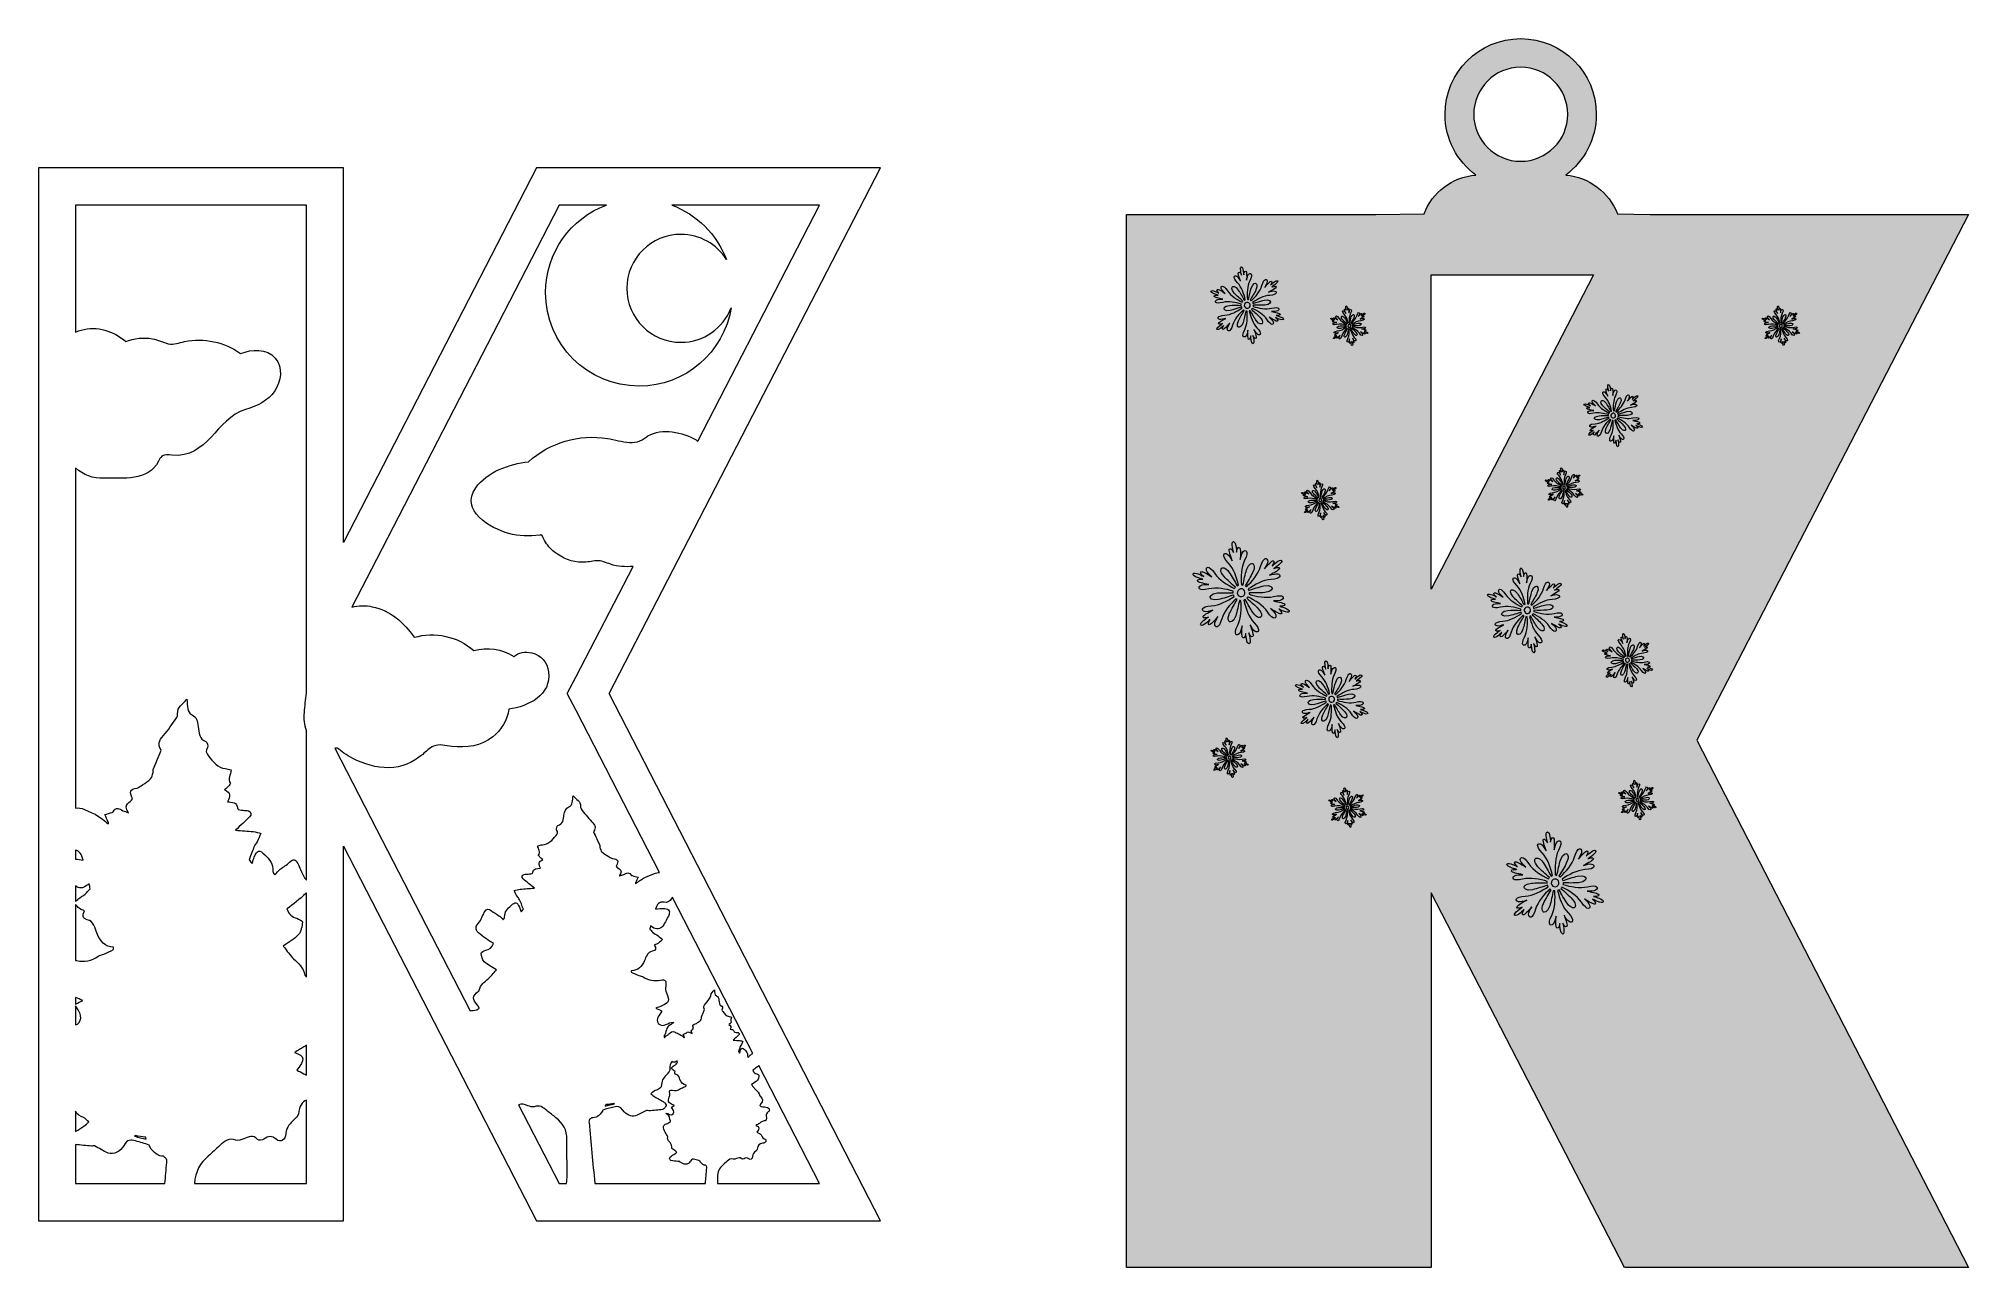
# Model space of a CAD drawing. Header units: millimetres. Extents: x 29 to 185, y -116 to -16.
import ezdxf

# ---------------------------------------------------------------- set-up
doc = ezdxf.new("R2010")
doc.units = ezdxf.units.MM
doc.header["$MEASUREMENT"] = 0
for name, color, linetype in [('engraving', 7, 'Continuous'), ('Layer 1', 7, 'Continuous'), ('Layer 2', 7, 'Continuous')]:
    doc.layers.add(name, color=color, linetype=linetype)

msp = doc.modelspace()

# ---------------------------------------------------------------- hatches: boundary and pattern name
at = {"layer": 'Layer 1'}
h = msp.add_hatch(color=2, dxfattribs=at)
h.dxf.hatch_style = 2
edge = h.paths.add_edge_path()
edge.add_spline(control_points=[(185, -30.63), (185, -30.63), (159.25, -30.63), (159.25, -30.63), (159.25, -30.63), (156.6, -30.56), (156.6, -30.56), (155.93, -28.84), (154.32, -27.58), (152.41, -27.43), (153.91, -26.32), (154.89, -24.53), (154.89, -22.52), (154.89, -19.14), (152.15, -16.4), (148.77, -16.4), (145.39, -16.4), (142.65, -19.14), (142.65, -22.52), (142.65, -24.53), (143.63, -26.32), (145.14, -27.43), (143.22, -27.58), (141.61, -28.84), (140.95, -30.56), (140.95, -30.56), (137.06, -30.63), (137.06, -30.63), (137.06, -30.63), (116.88, -30.63), (116.88, -30.63), (116.88, -30.63), (116.88, -115.78), (116.88, -115.78), (116.88, -115.78), (141.54, -115.78), (141.54, -115.78), (141.54, -115.78), (141.54, -85.48), (141.54, -85.48), (141.54, -85.48), (157.16, -115.78), (157.16, -115.78), (157.16, -115.78), (185, -115.78), (185, -115.78), (185, -115.78), (163.03, -73.15), (163.03, -73.15), (163.03, -73.15), (185, -30.63), (185, -30.63)], knot_values=[0, 0, 0, 0, 1, 1, 1, 2, 2, 2, 3, 3, 3, 4, 4, 4, 5, 5, 5, 6, 6, 6, 7, 7, 7, 8, 8, 8, 9, 9, 9, 10, 10, 10, 11, 11, 11, 12, 12, 12, 13, 13, 13, 14, 14, 14, 15, 15, 15, 16, 16, 16, 17, 17, 17, 17], degree=3, periodic=1)
edge = h.paths.add_edge_path()
edge.add_spline(control_points=[(144.97, -22.52), (144.97, -20.42), (146.67, -18.71), (148.77, -18.71), (150.87, -18.71), (152.58, -20.42), (152.58, -22.52), (152.58, -24.62), (150.87, -26.32), (148.77, -26.32), (146.67, -26.32), (144.97, -24.62), (144.97, -22.52)], knot_values=[0, 0, 0, 0, 1, 1, 1, 2, 2, 2, 3, 3, 3, 4, 4, 4, 4], degree=3, periodic=1)
h.paths.add_polyline_path([(141.54, -35.49), (154.66, -35.49), (141.54, -60.93)])

# ---------------------------------------------------------------- linework, layer by layer
at = {"layer": 'engraving', "lineweight": 0}
for points, knots in [([(128.99, -38.79), (128.99, -38.79), (129.36, -38.81), (129.31, -38.68), (129.27, -38.6), (128.96, -38.53), (128.61, -38.47), (128.8, -38.47), (129.01, -38.46), (129.11, -38.41), (129.3, -38.29), (129.26, -38.04), (128.62, -38.2), (128.14, -38.31), (127.58, -38.19), (127.12, -38.06), (127.13, -38.03), (127.13, -37.99), (127.13, -37.96), (127.42, -37.97), (127.81, -37.97), (128.08, -37.95), (128.54, -37.92), (128.53, -37.68), (128.53, -37.68), (128.53, -37.68), (128.47, -37.45), (128.02, -37.55), (127.76, -37.61), (127.38, -37.73), (127.11, -37.83), (127.1, -37.79), (127.09, -37.76), (127.07, -37.74), (127.47, -37.47), (127.97, -37.19), (128.46, -37.16), (129.12, -37.12), (129.08, -36.87), (128.87, -36.81), (128.76, -36.79), (128.55, -36.85), (128.37, -36.9), (128.69, -36.74), (128.97, -36.58), (128.98, -36.49), (128.99, -36.35), (128.64, -36.48), (128.64, -36.48), (128.64, -36.48), (129.21, -36.13), (129.11, -36), (129, -35.86), (128.53, -36.34), (128.53, -36.34), (128.53, -36.34), (128.73, -36.03), (128.6, -36.02), (128.51, -36), (128.29, -36.24), (128.06, -36.52), (128.16, -36.35), (128.26, -36.16), (128.26, -36.05), (128.26, -35.83), (128.01, -35.73), (127.83, -36.37), (127.7, -36.84), (127.31, -37.27), (126.96, -37.6), (126.94, -37.58), (126.91, -37.56), (126.88, -37.54), (127.03, -37.3), (127.24, -36.96), (127.35, -36.72), (127.55, -36.3), (127.34, -36.19), (127.34, -36.19), (127.34, -36.19), (127.11, -36.13), (126.97, -36.57), (126.89, -36.82), (126.81, -37.21), (126.76, -37.49), (126.72, -37.49), (126.69, -37.48), (126.66, -37.48), (126.63, -37.01), (126.63, -36.43), (126.86, -35.99), (127.15, -35.4), (126.91, -35.3), (126.76, -35.46), (126.68, -35.54), (126.63, -35.75), (126.59, -35.94), (126.61, -35.58), (126.61, -35.26), (126.54, -35.21), (126.42, -35.13), (126.36, -35.49), (126.36, -35.49), (126.36, -35.49), (126.34, -34.82), (126.17, -34.85), (126, -34.87), (126.19, -35.52), (126.19, -35.52), (126.19, -35.52), (126.02, -35.19), (125.93, -35.3), (125.88, -35.37), (125.98, -35.67), (126.1, -36.01), (126, -35.85), (125.89, -35.66), (125.8, -35.61), (125.6, -35.5), (125.4, -35.66), (125.86, -36.14), (126.2, -36.49), (126.37, -37.04), (126.49, -37.51), (126.46, -37.52), (126.43, -37.53), (126.4, -37.55), (126.26, -37.29), (126.07, -36.95), (125.92, -36.73), (125.66, -36.35), (125.45, -36.47), (125.45, -36.47), (125.45, -36.47), (125.29, -36.64), (125.6, -36.98), (125.78, -37.18), (126.08, -37.44), (126.29, -37.63), (126.27, -37.66), (126.25, -37.68), (126.23, -37.71), (125.81, -37.5), (125.31, -37.21), (125.04, -36.79), (124.68, -36.24), (124.47, -36.4), (124.54, -36.62), (124.57, -36.72), (124.72, -36.87), (124.86, -37), (124.56, -36.8), (124.29, -36.64), (124.21, -36.68), (124.08, -36.74), (124.36, -36.98), (124.36, -36.98), (124.36, -36.98), (123.77, -36.66), (123.71, -36.82), (123.65, -36.97), (124.3, -37.14), (124.3, -37.14), (124.3, -37.14), (123.93, -37.12), (123.98, -37.25), (124.02, -37.33), (124.33, -37.4), (124.68, -37.46), (124.49, -37.46), (124.28, -37.47), (124.18, -37.52), (123.99, -37.64), (124.03, -37.89), (124.67, -37.73), (125.15, -37.61), (125.71, -37.74), (126.17, -37.87), (126.16, -37.9), (126.16, -37.94), (126.16, -37.97), (125.87, -37.96), (125.48, -37.95), (125.21, -37.98), (124.75, -38.01), (124.76, -38.25), (124.76, -38.25), (124.76, -38.25), (124.82, -38.48), (125.27, -38.38), (125.53, -38.32), (125.91, -38.2), (126.18, -38.1), (126.19, -38.13), (126.2, -38.17), (126.22, -38.19), (125.82, -38.45), (125.32, -38.74), (124.83, -38.77), (124.17, -38.81), (124.21, -39.06), (124.42, -39.12), (124.53, -39.14), (124.74, -39.08), (124.92, -39.02), (124.6, -39.19), (124.32, -39.35), (124.31, -39.44), (124.3, -39.57), (124.65, -39.45), (124.65, -39.45), (124.65, -39.45), (124.08, -39.8), (124.18, -39.93), (124.29, -40.06), (124.76, -39.59), (124.76, -39.59), (124.76, -39.59), (124.56, -39.9), (124.69, -39.91), (124.78, -39.92), (125, -39.69), (125.23, -39.41), (125.13, -39.58), (125.03, -39.77), (125.03, -39.88), (125.03, -40.1), (125.28, -40.19), (125.46, -39.56), (125.59, -39.09), (125.98, -38.66), (126.33, -38.33), (126.35, -38.35), (126.38, -38.37), (126.41, -38.39), (126.26, -38.63), (126.05, -38.97), (125.94, -39.21), (125.74, -39.63), (125.95, -39.74), (125.95, -39.74), (125.95, -39.74), (126.18, -39.8), (126.32, -39.36), (126.4, -39.1), (126.48, -38.72), (126.53, -38.44), (126.57, -38.44), (126.6, -38.45), (126.63, -38.45), (126.66, -38.92), (126.66, -39.5), (126.44, -39.94), (126.14, -40.53), (126.38, -40.62), (126.53, -40.46), (126.61, -40.38), (126.66, -40.18), (126.7, -39.99), (126.68, -40.35), (126.68, -40.67), (126.75, -40.72), (126.87, -40.8), (126.93, -40.44), (126.93, -40.44), (126.93, -40.44), (126.95, -41.11), (127.12, -41.08), (127.29, -41.05), (127.1, -40.41), (127.1, -40.41), (127.1, -40.41), (127.27, -40.74), (127.36, -40.63), (127.41, -40.56), (127.32, -40.26), (127.19, -39.91), (127.29, -40.08), (127.4, -40.26), (127.49, -40.32), (127.69, -40.43), (127.89, -40.27), (127.43, -39.79), (127.09, -39.44), (126.92, -38.88), (126.8, -38.42), (126.83, -38.41), (126.86, -38.4), (126.89, -38.38), (127.03, -38.64), (127.22, -38.98), (127.37, -39.2), (127.63, -39.58), (127.84, -39.46), (127.84, -39.46), (127.84, -39.46), (128, -39.29), (127.69, -38.95), (127.51, -38.75), (127.21, -38.49), (127, -38.3), (127.02, -38.27), (127.04, -38.25), (127.06, -38.22), (127.48, -38.43), (127.98, -38.72), (128.25, -39.13), (128.61, -39.69), (128.82, -39.52), (128.75, -39.31), (128.72, -39.21), (128.57, -39.06), (128.43, -38.93), (128.73, -39.12), (129.01, -39.29), (129.09, -39.25), (129.21, -39.19), (128.93, -38.95), (128.93, -38.95), (128.93, -38.95), (129.52, -39.27), (129.58, -39.11), (129.64, -38.95), (128.99, -38.79), (128.99, -38.79)], [0, 0, 0, 0, 1, 1, 1, 2, 2, 2, 3, 3, 3, 4, 4, 4, 5, 5, 5, 6, 6, 6, 7, 7, 7, 8, 8, 8, 9, 9, 9, 10, 10, 10, 11, 11, 11, 12, 12, 12, 13, 13, 13, 14, 14, 14, 15, 15, 15, 16, 16, 16, 17, 17, 17, 18, 18, 18, 19, 19, 19, 20, 20, 20, 21, 21, 21, 22, 22, 22, 23, 23, 23, 24, 24, 24, 25, 25, 25, 26, 26, 26, 27, 27, 27, 28, 28, 28, 29, 29, 29, 30, 30, 30, 31, 31, 31, 32, 32, 32, 33, 33, 33, 34, 34, 34, 35, 35, 35, 36, 36, 36, 37, 37, 37, 38, 38, 38, 39, 39, 39, 40, 40, 40, 41, 41, 41, 42, 42, 42, 43, 43, 43, 44, 44, 44, 45, 45, 45, 46, 46, 46, 47, 47, 47, 48, 48, 48, 49, 49, 49, 50, 50, 50, 51, 51, 51, 52, 52, 52, 53, 53, 53, 54, 54, 54, 55, 55, 55, 56, 56, 56, 57, 57, 57, 58, 58, 58, 59, 59, 59, 60, 60, 60, 61, 61, 61, 62, 62, 62, 63, 63, 63, 64, 64, 64, 65, 65, 65, 66, 66, 66, 67, 67, 67, 68, 68, 68, 69, 69, 69, 70, 70, 70, 71, 71, 71, 72, 72, 72, 73, 73, 73, 74, 74, 74, 75, 75, 75, 76, 76, 76, 77, 77, 77, 78, 78, 78, 79, 79, 79, 80, 80, 80, 81, 81, 81, 82, 82, 82, 83, 83, 83, 84, 84, 84, 85, 85, 85, 86, 86, 86, 87, 87, 87, 88, 88, 88, 89, 89, 89, 90, 90, 90, 91, 91, 91, 92, 92, 92, 93, 93, 93, 94, 94, 94, 95, 95, 95, 96, 96, 96, 97, 97, 97, 98, 98, 98, 99, 99, 99, 100, 100, 100, 101, 101, 101, 102, 102, 102, 103, 103, 103, 104, 104, 104, 105, 105, 105, 106, 106, 106, 107, 107, 107, 108, 108, 108, 108]), ([(126.68, -38.2), (126.55, -38.22), (126.43, -38.13), (126.41, -38), (126.39, -37.87), (126.48, -37.75), (126.61, -37.73), (126.74, -37.71), (126.86, -37.8), (126.88, -37.93), (126.9, -38.06), (126.81, -38.18), (126.68, -38.2)], [0, 0, 0, 0, 1, 1, 1, 2, 2, 2, 3, 3, 3, 4, 4, 4, 4]), ([(136.1, -40.05), (136.1, -40.05), (136.29, -40.06), (136.27, -39.99), (136.25, -39.95), (136.09, -39.92), (135.91, -39.88), (136, -39.89), (136.11, -39.88), (136.16, -39.85), (136.26, -39.8), (136.24, -39.66), (135.91, -39.75), (135.67, -39.81), (135.38, -39.74), (135.14, -39.67), (135.14, -39.66), (135.15, -39.64), (135.15, -39.62), (135.29, -39.63), (135.5, -39.63), (135.63, -39.62), (135.87, -39.6), (135.87, -39.48), (135.87, -39.48), (135.87, -39.48), (135.84, -39.36), (135.6, -39.41), (135.47, -39.44), (135.27, -39.51), (135.13, -39.55), (135.13, -39.54), (135.12, -39.52), (135.12, -39.51), (135.32, -39.37), (135.58, -39.23), (135.83, -39.21), (136.17, -39.19), (136.15, -39.06), (136.04, -39.03), (135.98, -39.02), (135.88, -39.05), (135.78, -39.08), (135.95, -39), (136.09, -38.91), (136.1, -38.87), (136.1, -38.8), (135.92, -38.86), (135.92, -38.86), (135.92, -38.86), (136.22, -38.68), (136.16, -38.61), (136.11, -38.55), (135.87, -38.79), (135.87, -38.79), (135.87, -38.79), (135.97, -38.63), (135.9, -38.62), (135.85, -38.62), (135.74, -38.74), (135.62, -38.88), (135.67, -38.8), (135.73, -38.7), (135.73, -38.64), (135.72, -38.53), (135.6, -38.48), (135.51, -38.81), (135.44, -39.05), (135.24, -39.27), (135.06, -39.44), (135.05, -39.43), (135.03, -39.42), (135.02, -39.41), (135.1, -39.28), (135.2, -39.11), (135.26, -38.99), (135.36, -38.77), (135.25, -38.71), (135.25, -38.71), (135.25, -38.71), (135.14, -38.68), (135.06, -38.91), (135.02, -39.04), (134.98, -39.24), (134.95, -39.38), (134.94, -39.38), (134.92, -39.38), (134.9, -39.38), (134.89, -39.13), (134.89, -38.84), (135, -38.61), (135.16, -38.31), (135.03, -38.26), (134.95, -38.34), (134.92, -38.38), (134.89, -38.49), (134.87, -38.58), (134.88, -38.4), (134.88, -38.24), (134.84, -38.21), (134.78, -38.17), (134.75, -38.36), (134.75, -38.36), (134.75, -38.36), (134.74, -38.01), (134.65, -38.02), (134.57, -38.04), (134.66, -38.37), (134.66, -38.37), (134.66, -38.37), (134.57, -38.2), (134.53, -38.26), (134.5, -38.29), (134.55, -38.45), (134.62, -38.62), (134.57, -38.54), (134.51, -38.44), (134.46, -38.42), (134.36, -38.36), (134.25, -38.44), (134.49, -38.69), (134.67, -38.87), (134.76, -39.15), (134.82, -39.39), (134.8, -39.4), (134.78, -39.4), (134.77, -39.41), (134.7, -39.28), (134.6, -39.1), (134.52, -38.99), (134.39, -38.79), (134.28, -38.86), (134.28, -38.86), (134.28, -38.86), (134.2, -38.95), (134.36, -39.12), (134.45, -39.22), (134.6, -39.36), (134.71, -39.46), (134.7, -39.47), (134.69, -39.48), (134.68, -39.49), (134.47, -39.39), (134.21, -39.24), (134.07, -39.02), (133.88, -38.74), (133.78, -38.82), (133.81, -38.93), (133.83, -38.99), (133.91, -39.06), (133.98, -39.13), (133.82, -39.03), (133.68, -38.95), (133.64, -38.97), (133.58, -39), (133.72, -39.12), (133.72, -39.12), (133.72, -39.12), (133.42, -38.95), (133.39, -39.04), (133.36, -39.12), (133.69, -39.2), (133.69, -39.2), (133.69, -39.2), (133.5, -39.19), (133.53, -39.26), (133.54, -39.3), (133.7, -39.34), (133.89, -39.37), (133.79, -39.37), (133.68, -39.37), (133.63, -39.4), (133.53, -39.46), (133.55, -39.59), (133.88, -39.51), (134.13, -39.45), (134.42, -39.51), (134.65, -39.58), (134.65, -39.59), (134.65, -39.61), (134.65, -39.63), (134.5, -39.62), (134.3, -39.62), (134.16, -39.63), (133.92, -39.65), (133.92, -39.77), (133.92, -39.77), (133.92, -39.77), (133.96, -39.89), (134.19, -39.84), (134.32, -39.81), (134.52, -39.75), (134.66, -39.7), (134.66, -39.71), (134.67, -39.73), (134.68, -39.74), (134.47, -39.88), (134.21, -40.03), (133.96, -40.04), (133.62, -40.06), (133.64, -40.19), (133.75, -40.22), (133.81, -40.23), (133.91, -40.2), (134.01, -40.17), (133.84, -40.26), (133.7, -40.34), (133.7, -40.38), (133.69, -40.45), (133.87, -40.39), (133.87, -40.39), (133.87, -40.39), (133.57, -40.57), (133.63, -40.64), (133.68, -40.71), (133.93, -40.46), (133.93, -40.46), (133.93, -40.46), (133.82, -40.62), (133.89, -40.63), (133.94, -40.63), (134.05, -40.51), (134.17, -40.37), (134.12, -40.46), (134.07, -40.55), (134.07, -40.61), (134.07, -40.72), (134.19, -40.77), (134.29, -40.44), (134.35, -40.2), (134.56, -39.98), (134.73, -39.81), (134.75, -39.83), (134.76, -39.83), (134.77, -39.84), (134.7, -39.97), (134.59, -40.14), (134.53, -40.27), (134.43, -40.48), (134.54, -40.54), (134.54, -40.54), (134.54, -40.54), (134.66, -40.57), (134.73, -40.34), (134.77, -40.21), (134.81, -40.01), (134.84, -39.87), (134.86, -39.87), (134.87, -39.87), (134.89, -39.88), (134.9, -40.12), (134.9, -40.42), (134.79, -40.64), (134.63, -40.95), (134.76, -40.99), (134.84, -40.91), (134.88, -40.87), (134.9, -40.76), (134.92, -40.67), (134.92, -40.85), (134.91, -41.02), (134.95, -41.04), (135.01, -41.09), (135.04, -40.9), (135.04, -40.9), (135.04, -40.9), (135.05, -41.24), (135.14, -41.23), (135.23, -41.22), (135.13, -40.88), (135.13, -40.88), (135.13, -40.88), (135.22, -41.05), (135.26, -41), (135.29, -40.96), (135.24, -40.8), (135.18, -40.63), (135.23, -40.72), (135.28, -40.81), (135.33, -40.84), (135.43, -40.89), (135.54, -40.81), (135.3, -40.56), (135.12, -40.38), (135.04, -40.1), (134.98, -39.86), (134.99, -39.86), (135.01, -39.85), (135.02, -39.84), (135.09, -39.97), (135.19, -40.15), (135.27, -40.26), (135.41, -40.46), (135.51, -40.39), (135.51, -40.39), (135.51, -40.39), (135.6, -40.31), (135.43, -40.13), (135.34, -40.03), (135.19, -39.89), (135.08, -39.8), (135.09, -39.78), (135.1, -39.77), (135.11, -39.76), (135.33, -39.87), (135.58, -40.02), (135.72, -40.23), (135.91, -40.51), (136.01, -40.43), (135.98, -40.32), (135.96, -40.27), (135.89, -40.19), (135.81, -40.12), (135.97, -40.22), (136.11, -40.31), (136.15, -40.29), (136.22, -40.26), (136.07, -40.14), (136.07, -40.14), (136.07, -40.14), (136.37, -40.3), (136.41, -40.22), (136.44, -40.14), (136.1, -40.05), (136.1, -40.05)], [0, 0, 0, 0, 1, 1, 1, 2, 2, 2, 3, 3, 3, 4, 4, 4, 5, 5, 5, 6, 6, 6, 7, 7, 7, 8, 8, 8, 9, 9, 9, 10, 10, 10, 11, 11, 11, 12, 12, 12, 13, 13, 13, 14, 14, 14, 15, 15, 15, 16, 16, 16, 17, 17, 17, 18, 18, 18, 19, 19, 19, 20, 20, 20, 21, 21, 21, 22, 22, 22, 23, 23, 23, 24, 24, 24, 25, 25, 25, 26, 26, 26, 27, 27, 27, 28, 28, 28, 29, 29, 29, 30, 30, 30, 31, 31, 31, 32, 32, 32, 33, 33, 33, 34, 34, 34, 35, 35, 35, 36, 36, 36, 37, 37, 37, 38, 38, 38, 39, 39, 39, 40, 40, 40, 41, 41, 41, 42, 42, 42, 43, 43, 43, 44, 44, 44, 45, 45, 45, 46, 46, 46, 47, 47, 47, 48, 48, 48, 49, 49, 49, 50, 50, 50, 51, 51, 51, 52, 52, 52, 53, 53, 53, 54, 54, 54, 55, 55, 55, 56, 56, 56, 57, 57, 57, 58, 58, 58, 59, 59, 59, 60, 60, 60, 61, 61, 61, 62, 62, 62, 63, 63, 63, 64, 64, 64, 65, 65, 65, 66, 66, 66, 67, 67, 67, 68, 68, 68, 69, 69, 69, 70, 70, 70, 71, 71, 71, 72, 72, 72, 73, 73, 73, 74, 74, 74, 75, 75, 75, 76, 76, 76, 77, 77, 77, 78, 78, 78, 79, 79, 79, 80, 80, 80, 81, 81, 81, 82, 82, 82, 83, 83, 83, 84, 84, 84, 85, 85, 85, 86, 86, 86, 87, 87, 87, 88, 88, 88, 89, 89, 89, 90, 90, 90, 91, 91, 91, 92, 92, 92, 93, 93, 93, 94, 94, 94, 95, 95, 95, 96, 96, 96, 97, 97, 97, 98, 98, 98, 99, 99, 99, 100, 100, 100, 101, 101, 101, 102, 102, 102, 103, 103, 103, 104, 104, 104, 105, 105, 105, 106, 106, 106, 107, 107, 107, 108, 108, 108, 108]), ([(171.03, -40.05), (171.03, -40.05), (171.22, -40.06), (171.19, -39.99), (171.17, -39.95), (171.01, -39.92), (170.83, -39.88), (170.93, -39.89), (171.04, -39.88), (171.09, -39.85), (171.19, -39.8), (171.17, -39.66), (170.84, -39.75), (170.59, -39.81), (170.3, -39.74), (170.07, -39.67), (170.07, -39.66), (170.07, -39.64), (170.07, -39.62), (170.22, -39.63), (170.42, -39.63), (170.56, -39.62), (170.8, -39.6), (170.79, -39.48), (170.79, -39.48), (170.79, -39.48), (170.76, -39.36), (170.53, -39.41), (170.39, -39.44), (170.2, -39.51), (170.06, -39.55), (170.05, -39.54), (170.05, -39.52), (170.04, -39.51), (170.25, -39.37), (170.5, -39.23), (170.75, -39.21), (171.1, -39.19), (171.07, -39.06), (170.96, -39.03), (170.91, -39.02), (170.8, -39.05), (170.71, -39.08), (170.87, -39), (171.02, -38.91), (171.02, -38.87), (171.03, -38.8), (170.85, -38.86), (170.85, -38.86), (170.85, -38.86), (171.14, -38.68), (171.09, -38.61), (171.03, -38.55), (170.79, -38.79), (170.79, -38.79), (170.79, -38.79), (170.9, -38.63), (170.82, -38.62), (170.78, -38.62), (170.67, -38.74), (170.55, -38.88), (170.6, -38.8), (170.65, -38.7), (170.65, -38.64), (170.65, -38.53), (170.53, -38.48), (170.43, -38.81), (170.36, -39.05), (170.16, -39.27), (169.98, -39.44), (169.97, -39.43), (169.96, -39.42), (169.94, -39.41), (170.02, -39.28), (170.13, -39.11), (170.18, -38.99), (170.29, -38.77), (170.18, -38.71), (170.18, -38.71), (170.18, -38.71), (170.06, -38.68), (169.99, -38.91), (169.95, -39.04), (169.91, -39.24), (169.88, -39.38), (169.86, -39.38), (169.85, -39.38), (169.83, -39.38), (169.81, -39.13), (169.82, -38.84), (169.93, -38.61), (170.08, -38.31), (169.96, -38.26), (169.88, -38.34), (169.84, -38.38), (169.81, -38.49), (169.79, -38.58), (169.8, -38.4), (169.8, -38.24), (169.77, -38.21), (169.71, -38.17), (169.67, -38.36), (169.67, -38.36), (169.67, -38.36), (169.67, -38.01), (169.58, -38.02), (169.49, -38.04), (169.58, -38.37), (169.58, -38.37), (169.58, -38.37), (169.5, -38.2), (169.45, -38.26), (169.43, -38.29), (169.48, -38.45), (169.54, -38.62), (169.49, -38.54), (169.43, -38.44), (169.38, -38.42), (169.29, -38.36), (169.18, -38.44), (169.42, -38.69), (169.59, -38.87), (169.68, -39.15), (169.74, -39.39), (169.72, -39.4), (169.71, -39.4), (169.69, -39.41), (169.62, -39.28), (169.53, -39.1), (169.45, -38.99), (169.31, -38.79), (169.21, -38.86), (169.21, -38.86), (169.21, -38.86), (169.12, -38.95), (169.28, -39.12), (169.38, -39.22), (169.53, -39.36), (169.64, -39.46), (169.63, -39.47), (169.62, -39.48), (169.61, -39.49), (169.39, -39.39), (169.13, -39.24), (169, -39.02), (168.81, -38.74), (168.7, -38.82), (168.74, -38.93), (168.75, -38.99), (168.83, -39.06), (168.9, -39.13), (168.75, -39.03), (168.61, -38.95), (168.57, -38.97), (168.5, -39), (168.65, -39.12), (168.65, -39.12), (168.65, -39.12), (168.34, -38.95), (168.31, -39.04), (168.28, -39.12), (168.61, -39.2), (168.61, -39.2), (168.61, -39.2), (168.42, -39.19), (168.45, -39.26), (168.47, -39.3), (168.63, -39.34), (168.81, -39.37), (168.71, -39.37), (168.6, -39.37), (168.55, -39.4), (168.46, -39.46), (168.48, -39.59), (168.81, -39.51), (169.05, -39.45), (169.34, -39.51), (169.58, -39.58), (169.57, -39.59), (169.57, -39.61), (169.57, -39.63), (169.42, -39.62), (169.22, -39.62), (169.08, -39.63), (168.85, -39.65), (168.85, -39.77), (168.85, -39.77), (168.85, -39.77), (168.88, -39.89), (169.12, -39.84), (169.25, -39.81), (169.44, -39.75), (169.58, -39.7), (169.59, -39.71), (169.59, -39.73), (169.6, -39.74), (169.4, -39.88), (169.14, -40.03), (168.89, -40.04), (168.55, -40.06), (168.57, -40.19), (168.68, -40.22), (168.73, -40.23), (168.84, -40.2), (168.93, -40.17), (168.77, -40.26), (168.63, -40.34), (168.62, -40.38), (168.61, -40.45), (168.79, -40.39), (168.79, -40.39), (168.79, -40.39), (168.5, -40.57), (168.55, -40.64), (168.61, -40.71), (168.85, -40.46), (168.85, -40.46), (168.85, -40.46), (168.75, -40.62), (168.82, -40.63), (168.86, -40.63), (168.97, -40.51), (169.09, -40.37), (169.04, -40.46), (168.99, -40.55), (168.99, -40.61), (168.99, -40.72), (169.12, -40.77), (169.21, -40.44), (169.28, -40.2), (169.48, -39.98), (169.66, -39.81), (169.67, -39.83), (169.68, -39.83), (169.7, -39.84), (169.62, -39.97), (169.52, -40.14), (169.46, -40.27), (169.35, -40.48), (169.46, -40.54), (169.46, -40.54), (169.46, -40.54), (169.58, -40.57), (169.65, -40.34), (169.69, -40.21), (169.74, -40.01), (169.76, -39.87), (169.78, -39.87), (169.8, -39.87), (169.81, -39.88), (169.83, -40.12), (169.83, -40.42), (169.71, -40.64), (169.56, -40.95), (169.68, -40.99), (169.76, -40.91), (169.8, -40.87), (169.83, -40.76), (169.85, -40.67), (169.84, -40.85), (169.84, -41.02), (169.88, -41.04), (169.93, -41.09), (169.97, -40.9), (169.97, -40.9), (169.97, -40.9), (169.98, -41.24), (170.06, -41.23), (170.15, -41.22), (170.06, -40.88), (170.06, -40.88), (170.06, -40.88), (170.14, -41.05), (170.19, -41), (170.21, -40.96), (170.17, -40.8), (170.1, -40.63), (170.15, -40.72), (170.21, -40.81), (170.26, -40.84), (170.36, -40.89), (170.46, -40.81), (170.22, -40.56), (170.05, -40.38), (169.96, -40.1), (169.9, -39.86), (169.92, -39.86), (169.93, -39.85), (169.95, -39.84), (170.02, -39.97), (170.12, -40.15), (170.19, -40.26), (170.33, -40.46), (170.43, -40.39), (170.43, -40.39), (170.43, -40.39), (170.52, -40.31), (170.36, -40.13), (170.26, -40.03), (170.11, -39.89), (170, -39.8), (170.01, -39.78), (170.02, -39.77), (170.03, -39.76), (170.25, -39.87), (170.51, -40.02), (170.65, -40.23), (170.83, -40.51), (170.94, -40.43), (170.91, -40.32), (170.89, -40.27), (170.81, -40.19), (170.74, -40.12), (170.89, -40.22), (171.03, -40.31), (171.08, -40.29), (171.14, -40.26), (171, -40.14), (171, -40.14), (171, -40.14), (171.3, -40.3), (171.33, -40.22), (171.36, -40.14), (171.03, -40.05), (171.03, -40.05)], [0, 0, 0, 0, 1, 1, 1, 2, 2, 2, 3, 3, 3, 4, 4, 4, 5, 5, 5, 6, 6, 6, 7, 7, 7, 8, 8, 8, 9, 9, 9, 10, 10, 10, 11, 11, 11, 12, 12, 12, 13, 13, 13, 14, 14, 14, 15, 15, 15, 16, 16, 16, 17, 17, 17, 18, 18, 18, 19, 19, 19, 20, 20, 20, 21, 21, 21, 22, 22, 22, 23, 23, 23, 24, 24, 24, 25, 25, 25, 26, 26, 26, 27, 27, 27, 28, 28, 28, 29, 29, 29, 30, 30, 30, 31, 31, 31, 32, 32, 32, 33, 33, 33, 34, 34, 34, 35, 35, 35, 36, 36, 36, 37, 37, 37, 38, 38, 38, 39, 39, 39, 40, 40, 40, 41, 41, 41, 42, 42, 42, 43, 43, 43, 44, 44, 44, 45, 45, 45, 46, 46, 46, 47, 47, 47, 48, 48, 48, 49, 49, 49, 50, 50, 50, 51, 51, 51, 52, 52, 52, 53, 53, 53, 54, 54, 54, 55, 55, 55, 56, 56, 56, 57, 57, 57, 58, 58, 58, 59, 59, 59, 60, 60, 60, 61, 61, 61, 62, 62, 62, 63, 63, 63, 64, 64, 64, 65, 65, 65, 66, 66, 66, 67, 67, 67, 68, 68, 68, 69, 69, 69, 70, 70, 70, 71, 71, 71, 72, 72, 72, 73, 73, 73, 74, 74, 74, 75, 75, 75, 76, 76, 76, 77, 77, 77, 78, 78, 78, 79, 79, 79, 80, 80, 80, 81, 81, 81, 82, 82, 82, 83, 83, 83, 84, 84, 84, 85, 85, 85, 86, 86, 86, 87, 87, 87, 88, 88, 88, 89, 89, 89, 90, 90, 90, 91, 91, 91, 92, 92, 92, 93, 93, 93, 94, 94, 94, 95, 95, 95, 96, 96, 96, 97, 97, 97, 98, 98, 98, 99, 99, 99, 100, 100, 100, 101, 101, 101, 102, 102, 102, 103, 103, 103, 104, 104, 104, 105, 105, 105, 106, 106, 106, 107, 107, 107, 108, 108, 108, 108]), ([(134.91, -39.75), (134.85, -39.76), (134.79, -39.71), (134.78, -39.64), (134.77, -39.58), (134.81, -39.52), (134.88, -39.51), (134.94, -39.5), (135.01, -39.54), (135.02, -39.61), (135.03, -39.67), (134.98, -39.74), (134.91, -39.75)], [0, 0, 0, 0, 1, 1, 1, 2, 2, 2, 3, 3, 3, 4, 4, 4, 4]), ([(169.84, -39.75), (169.77, -39.76), (169.71, -39.71), (169.7, -39.64), (169.69, -39.58), (169.74, -39.52), (169.8, -39.51), (169.87, -39.5), (169.93, -39.54), (169.94, -39.61), (169.95, -39.67), (169.91, -39.74), (169.84, -39.75)], [0, 0, 0, 0, 1, 1, 1, 2, 2, 2, 3, 3, 3, 4, 4, 4, 4]), ([(158.16, -47.55), (158.16, -47.55), (158.45, -47.57), (158.41, -47.46), (158.38, -47.4), (158.13, -47.34), (157.84, -47.29), (158, -47.29), (158.17, -47.29), (158.25, -47.24), (158.4, -47.15), (158.37, -46.94), (157.85, -47.07), (157.47, -47.17), (157.01, -47.07), (156.64, -46.96), (156.65, -46.94), (156.65, -46.91), (156.65, -46.88), (156.88, -46.89), (157.2, -46.9), (157.42, -46.88), (157.79, -46.85), (157.79, -46.66), (157.79, -46.66), (157.79, -46.66), (157.74, -46.47), (157.37, -46.55), (157.16, -46.6), (156.86, -46.7), (156.64, -46.78), (156.63, -46.75), (156.62, -46.73), (156.61, -46.7), (156.93, -46.49), (157.33, -46.26), (157.73, -46.24), (158.26, -46.21), (158.23, -46), (158.05, -45.96), (157.97, -45.94), (157.8, -45.98), (157.65, -46.03), (157.91, -45.9), (158.14, -45.77), (158.14, -45.7), (158.15, -45.59), (157.87, -45.69), (157.87, -45.69), (157.87, -45.69), (158.33, -45.41), (158.25, -45.3), (158.16, -45.19), (157.78, -45.58), (157.78, -45.58), (157.78, -45.58), (157.95, -45.33), (157.84, -45.32), (157.76, -45.31), (157.59, -45.5), (157.4, -45.72), (157.48, -45.58), (157.57, -45.43), (157.56, -45.34), (157.56, -45.17), (157.37, -45.09), (157.22, -45.6), (157.11, -45.98), (156.79, -46.33), (156.52, -46.59), (156.5, -46.58), (156.48, -46.56), (156.45, -46.55), (156.58, -46.35), (156.74, -46.08), (156.83, -45.88), (156.99, -45.54), (156.82, -45.45), (156.82, -45.45), (156.82, -45.45), (156.64, -45.4), (156.53, -45.76), (156.46, -45.97), (156.4, -46.28), (156.35, -46.51), (156.33, -46.5), (156.3, -46.5), (156.27, -46.5), (156.25, -46.11), (156.25, -45.65), (156.43, -45.29), (156.67, -44.82), (156.48, -44.74), (156.35, -44.87), (156.29, -44.94), (156.25, -45.1), (156.22, -45.25), (156.23, -44.96), (156.23, -44.71), (156.18, -44.66), (156.08, -44.6), (156.03, -44.89), (156.03, -44.89), (156.03, -44.89), (156.02, -44.35), (155.88, -44.37), (155.74, -44.39), (155.89, -44.91), (155.89, -44.91), (155.89, -44.91), (155.75, -44.65), (155.69, -44.74), (155.64, -44.79), (155.72, -45.04), (155.82, -45.31), (155.74, -45.18), (155.65, -45.03), (155.58, -44.99), (155.42, -44.9), (155.26, -45.03), (155.63, -45.42), (155.9, -45.7), (156.04, -46.15), (156.13, -46.52), (156.11, -46.53), (156.09, -46.54), (156.06, -46.55), (155.95, -46.35), (155.8, -46.07), (155.68, -45.89), (155.46, -45.58), (155.3, -45.68), (155.3, -45.68), (155.3, -45.68), (155.16, -45.82), (155.42, -46.1), (155.57, -46.25), (155.8, -46.47), (155.98, -46.62), (155.96, -46.64), (155.94, -46.66), (155.93, -46.68), (155.59, -46.51), (155.18, -46.27), (154.97, -45.94), (154.67, -45.5), (154.51, -45.63), (154.56, -45.8), (154.59, -45.88), (154.71, -46), (154.82, -46.11), (154.58, -45.95), (154.36, -45.82), (154.29, -45.85), (154.19, -45.9), (154.42, -46.09), (154.42, -46.09), (154.42, -46.09), (153.94, -45.83), (153.89, -45.96), (153.84, -46.09), (154.37, -46.22), (154.37, -46.22), (154.37, -46.22), (154.07, -46.21), (154.11, -46.31), (154.14, -46.38), (154.39, -46.43), (154.68, -46.48), (154.52, -46.48), (154.35, -46.49), (154.27, -46.53), (154.12, -46.62), (154.15, -46.83), (154.67, -46.7), (155.05, -46.6), (155.51, -46.71), (155.88, -46.81), (155.87, -46.84), (155.87, -46.86), (155.87, -46.89), (155.64, -46.88), (155.32, -46.88), (155.11, -46.9), (154.73, -46.93), (154.74, -47.12), (154.74, -47.12), (154.74, -47.12), (154.79, -47.3), (155.15, -47.22), (155.37, -47.17), (155.67, -47.08), (155.89, -47), (155.89, -47.03), (155.9, -47.05), (155.92, -47.07), (155.6, -47.28), (155.19, -47.52), (154.8, -47.54), (154.26, -47.57), (154.3, -47.77), (154.47, -47.82), (154.56, -47.84), (154.72, -47.79), (154.87, -47.74), (154.61, -47.88), (154.39, -48), (154.38, -48.07), (154.37, -48.19), (154.65, -48.08), (154.65, -48.08), (154.65, -48.08), (154.19, -48.37), (154.28, -48.47), (154.36, -48.58), (154.74, -48.2), (154.74, -48.2), (154.74, -48.2), (154.58, -48.45), (154.69, -48.46), (154.76, -48.47), (154.93, -48.28), (155.12, -48.06), (155.04, -48.19), (154.96, -48.34), (154.96, -48.43), (154.96, -48.61), (155.16, -48.69), (155.3, -48.17), (155.41, -47.79), (155.73, -47.45), (156.01, -47.18), (156.03, -47.2), (156.05, -47.21), (156.07, -47.23), (155.95, -47.43), (155.78, -47.7), (155.69, -47.89), (155.53, -48.23), (155.7, -48.32), (155.7, -48.32), (155.7, -48.32), (155.89, -48.37), (156, -48.01), (156.06, -47.81), (156.13, -47.5), (156.17, -47.27), (156.2, -47.27), (156.22, -47.28), (156.25, -47.28), (156.27, -47.66), (156.27, -48.13), (156.09, -48.48), (155.85, -48.96), (156.05, -49.03), (156.17, -48.9), (156.23, -48.84), (156.27, -48.67), (156.31, -48.52), (156.29, -48.81), (156.29, -49.07), (156.35, -49.11), (156.44, -49.18), (156.49, -48.88), (156.49, -48.88), (156.49, -48.88), (156.51, -49.42), (156.64, -49.4), (156.78, -49.38), (156.63, -48.86), (156.63, -48.86), (156.63, -48.86), (156.77, -49.13), (156.84, -49.04), (156.88, -48.98), (156.8, -48.74), (156.7, -48.46), (156.78, -48.6), (156.87, -48.74), (156.95, -48.79), (157.1, -48.87), (157.27, -48.74), (156.9, -48.36), (156.62, -48.07), (156.48, -47.63), (156.39, -47.26), (156.41, -47.25), (156.44, -47.24), (156.46, -47.22), (156.57, -47.43), (156.73, -47.71), (156.85, -47.88), (157.06, -48.19), (157.22, -48.09), (157.22, -48.09), (157.22, -48.09), (157.36, -47.96), (157.1, -47.68), (156.96, -47.52), (156.72, -47.31), (156.55, -47.16), (156.56, -47.14), (156.58, -47.12), (156.59, -47.09), (156.94, -47.27), (157.34, -47.5), (157.56, -47.83), (157.85, -48.28), (158.01, -48.15), (157.96, -47.98), (157.94, -47.89), (157.81, -47.77), (157.7, -47.67), (157.94, -47.82), (158.17, -47.95), (158.23, -47.92), (158.33, -47.88), (158.1, -47.69), (158.1, -47.69), (158.1, -47.69), (158.58, -47.94), (158.63, -47.81), (158.68, -47.69), (158.16, -47.55), (158.16, -47.55)], [0, 0, 0, 0, 1, 1, 1, 2, 2, 2, 3, 3, 3, 4, 4, 4, 5, 5, 5, 6, 6, 6, 7, 7, 7, 8, 8, 8, 9, 9, 9, 10, 10, 10, 11, 11, 11, 12, 12, 12, 13, 13, 13, 14, 14, 14, 15, 15, 15, 16, 16, 16, 17, 17, 17, 18, 18, 18, 19, 19, 19, 20, 20, 20, 21, 21, 21, 22, 22, 22, 23, 23, 23, 24, 24, 24, 25, 25, 25, 26, 26, 26, 27, 27, 27, 28, 28, 28, 29, 29, 29, 30, 30, 30, 31, 31, 31, 32, 32, 32, 33, 33, 33, 34, 34, 34, 35, 35, 35, 36, 36, 36, 37, 37, 37, 38, 38, 38, 39, 39, 39, 40, 40, 40, 41, 41, 41, 42, 42, 42, 43, 43, 43, 44, 44, 44, 45, 45, 45, 46, 46, 46, 47, 47, 47, 48, 48, 48, 49, 49, 49, 50, 50, 50, 51, 51, 51, 52, 52, 52, 53, 53, 53, 54, 54, 54, 55, 55, 55, 56, 56, 56, 57, 57, 57, 58, 58, 58, 59, 59, 59, 60, 60, 60, 61, 61, 61, 62, 62, 62, 63, 63, 63, 64, 64, 64, 65, 65, 65, 66, 66, 66, 67, 67, 67, 68, 68, 68, 69, 69, 69, 70, 70, 70, 71, 71, 71, 72, 72, 72, 73, 73, 73, 74, 74, 74, 75, 75, 75, 76, 76, 76, 77, 77, 77, 78, 78, 78, 79, 79, 79, 80, 80, 80, 81, 81, 81, 82, 82, 82, 83, 83, 83, 84, 84, 84, 85, 85, 85, 86, 86, 86, 87, 87, 87, 88, 88, 88, 89, 89, 89, 90, 90, 90, 91, 91, 91, 92, 92, 92, 93, 93, 93, 94, 94, 94, 95, 95, 95, 96, 96, 96, 97, 97, 97, 98, 98, 98, 99, 99, 99, 100, 100, 100, 101, 101, 101, 102, 102, 102, 103, 103, 103, 104, 104, 104, 105, 105, 105, 106, 106, 106, 107, 107, 107, 108, 108, 108, 108]), ([(156.29, -47.08), (156.19, -47.09), (156.09, -47.02), (156.07, -46.92), (156.06, -46.81), (156.13, -46.72), (156.23, -46.7), (156.34, -46.68), (156.43, -46.76), (156.45, -46.86), (156.47, -46.96), (156.39, -47.06), (156.29, -47.08)], [0, 0, 0, 0, 1, 1, 1, 2, 2, 2, 3, 3, 3, 4, 4, 4, 4]), ([(153.49, -53.13), (153.49, -53.13), (153.68, -53.14), (153.65, -53.07), (153.64, -53.03), (153.48, -53), (153.29, -52.97), (153.39, -52.97), (153.5, -52.96), (153.55, -52.93), (153.65, -52.88), (153.63, -52.74), (153.3, -52.83), (153.05, -52.89), (152.76, -52.82), (152.53, -52.75), (152.53, -52.74), (152.53, -52.72), (152.53, -52.71), (152.68, -52.71), (152.88, -52.71), (153.02, -52.7), (153.26, -52.68), (153.26, -52.56), (153.26, -52.56), (153.26, -52.56), (153.22, -52.44), (152.99, -52.49), (152.86, -52.52), (152.66, -52.59), (152.52, -52.64), (152.52, -52.62), (152.51, -52.6), (152.5, -52.59), (152.71, -52.45), (152.97, -52.31), (153.22, -52.29), (153.56, -52.27), (153.54, -52.14), (153.43, -52.12), (153.37, -52.1), (153.27, -52.13), (153.17, -52.16), (153.34, -52.08), (153.48, -52), (153.48, -51.95), (153.49, -51.88), (153.31, -51.94), (153.31, -51.94), (153.31, -51.94), (153.61, -51.76), (153.55, -51.7), (153.5, -51.63), (153.26, -51.87), (153.26, -51.87), (153.26, -51.87), (153.36, -51.71), (153.29, -51.7), (153.24, -51.7), (153.13, -51.82), (153.01, -51.96), (153.06, -51.88), (153.12, -51.78), (153.11, -51.72), (153.11, -51.61), (152.99, -51.56), (152.89, -51.89), (152.83, -52.13), (152.62, -52.35), (152.45, -52.52), (152.44, -52.51), (152.42, -52.5), (152.41, -52.49), (152.48, -52.36), (152.59, -52.19), (152.65, -52.07), (152.75, -51.85), (152.64, -51.79), (152.64, -51.79), (152.64, -51.79), (152.52, -51.76), (152.45, -51.99), (152.41, -52.12), (152.37, -52.32), (152.34, -52.46), (152.32, -52.46), (152.31, -52.46), (152.29, -52.46), (152.28, -52.21), (152.28, -51.92), (152.39, -51.69), (152.55, -51.39), (152.42, -51.34), (152.34, -51.42), (152.3, -51.46), (152.28, -51.57), (152.26, -51.67), (152.26, -51.48), (152.27, -51.32), (152.23, -51.29), (152.17, -51.25), (152.14, -51.44), (152.14, -51.44), (152.14, -51.44), (152.13, -51.09), (152.04, -51.1), (151.95, -51.12), (152.05, -51.45), (152.05, -51.45), (152.05, -51.45), (151.96, -51.28), (151.92, -51.34), (151.89, -51.37), (151.94, -51.53), (152, -51.7), (151.95, -51.62), (151.9, -51.52), (151.85, -51.5), (151.75, -51.44), (151.64, -51.52), (151.88, -51.77), (152.06, -51.95), (152.14, -52.23), (152.2, -52.47), (152.19, -52.48), (152.17, -52.48), (152.16, -52.49), (152.09, -52.36), (151.99, -52.19), (151.91, -52.07), (151.78, -51.87), (151.67, -51.94), (151.67, -51.94), (151.67, -51.94), (151.59, -52.03), (151.75, -52.2), (151.84, -52.3), (151.99, -52.44), (152.1, -52.54), (152.09, -52.55), (152.08, -52.56), (152.07, -52.58), (151.85, -52.47), (151.6, -52.32), (151.46, -52.11), (151.27, -51.82), (151.17, -51.9), (151.2, -52.01), (151.22, -52.07), (151.29, -52.14), (151.37, -52.21), (151.21, -52.11), (151.07, -52.03), (151.03, -52.05), (150.96, -52.08), (151.11, -52.2), (151.11, -52.2), (151.11, -52.2), (150.81, -52.03), (150.78, -52.12), (150.74, -52.2), (151.08, -52.28), (151.08, -52.28), (151.08, -52.28), (150.89, -52.27), (150.91, -52.34), (150.93, -52.38), (151.09, -52.42), (151.28, -52.45), (151.18, -52.45), (151.07, -52.45), (151.02, -52.48), (150.92, -52.54), (150.94, -52.67), (151.27, -52.59), (151.51, -52.53), (151.8, -52.59), (152.04, -52.66), (152.04, -52.68), (152.03, -52.69), (152.04, -52.71), (151.89, -52.7), (151.68, -52.7), (151.55, -52.71), (151.31, -52.73), (151.31, -52.85), (151.31, -52.85), (151.31, -52.85), (151.35, -52.97), (151.58, -52.92), (151.71, -52.89), (151.91, -52.83), (152.05, -52.78), (152.05, -52.79), (152.06, -52.81), (152.06, -52.83), (151.86, -52.96), (151.6, -53.11), (151.35, -53.12), (151.01, -53.14), (151.03, -53.27), (151.14, -53.3), (151.2, -53.31), (151.3, -53.28), (151.4, -53.25), (151.23, -53.34), (151.09, -53.42), (151.08, -53.46), (151.08, -53.54), (151.26, -53.47), (151.26, -53.47), (151.26, -53.47), (150.96, -53.65), (151.02, -53.72), (151.07, -53.79), (151.31, -53.54), (151.31, -53.54), (151.31, -53.54), (151.21, -53.7), (151.28, -53.71), (151.33, -53.72), (151.44, -53.59), (151.56, -53.45), (151.51, -53.54), (151.45, -53.63), (151.45, -53.69), (151.46, -53.8), (151.58, -53.85), (151.67, -53.53), (151.74, -53.28), (151.94, -53.06), (152.12, -52.89), (152.13, -52.91), (152.15, -52.92), (152.16, -52.92), (152.08, -53.05), (151.98, -53.22), (151.92, -53.35), (151.82, -53.56), (151.93, -53.62), (151.93, -53.62), (151.93, -53.62), (152.04, -53.65), (152.12, -53.42), (152.16, -53.29), (152.2, -53.1), (152.23, -52.95), (152.24, -52.95), (152.26, -52.96), (152.28, -52.96), (152.29, -53.2), (152.29, -53.5), (152.18, -53.72), (152.02, -54.03), (152.15, -54.08), (152.23, -53.99), (152.26, -53.95), (152.29, -53.85), (152.31, -53.75), (152.3, -53.93), (152.3, -54.1), (152.34, -54.12), (152.4, -54.17), (152.43, -53.98), (152.43, -53.98), (152.43, -53.98), (152.44, -54.32), (152.53, -54.31), (152.61, -54.3), (152.52, -53.96), (152.52, -53.96), (152.52, -53.96), (152.61, -54.13), (152.65, -54.08), (152.68, -54.04), (152.63, -53.89), (152.57, -53.71), (152.61, -53.8), (152.67, -53.89), (152.72, -53.92), (152.82, -53.97), (152.93, -53.89), (152.69, -53.65), (152.51, -53.46), (152.42, -53.18), (152.37, -52.94), (152.38, -52.94), (152.4, -52.93), (152.41, -52.92), (152.48, -53.05), (152.58, -53.23), (152.66, -53.34), (152.79, -53.54), (152.9, -53.47), (152.9, -53.47), (152.9, -53.47), (152.98, -53.39), (152.82, -53.21), (152.73, -53.11), (152.58, -52.98), (152.47, -52.88), (152.48, -52.87), (152.49, -52.85), (152.5, -52.84), (152.71, -52.95), (152.97, -53.1), (153.11, -53.31), (153.3, -53.59), (153.4, -53.51), (153.37, -53.4), (153.35, -53.35), (153.27, -53.27), (153.2, -53.2), (153.36, -53.3), (153.5, -53.39), (153.54, -53.37), (153.6, -53.34), (153.46, -53.22), (153.46, -53.22), (153.46, -53.22), (153.76, -53.38), (153.79, -53.3), (153.83, -53.22), (153.49, -53.13), (153.49, -53.13)], [0, 0, 0, 0, 1, 1, 1, 2, 2, 2, 3, 3, 3, 4, 4, 4, 5, 5, 5, 6, 6, 6, 7, 7, 7, 8, 8, 8, 9, 9, 9, 10, 10, 10, 11, 11, 11, 12, 12, 12, 13, 13, 13, 14, 14, 14, 15, 15, 15, 16, 16, 16, 17, 17, 17, 18, 18, 18, 19, 19, 19, 20, 20, 20, 21, 21, 21, 22, 22, 22, 23, 23, 23, 24, 24, 24, 25, 25, 25, 26, 26, 26, 27, 27, 27, 28, 28, 28, 29, 29, 29, 30, 30, 30, 31, 31, 31, 32, 32, 32, 33, 33, 33, 34, 34, 34, 35, 35, 35, 36, 36, 36, 37, 37, 37, 38, 38, 38, 39, 39, 39, 40, 40, 40, 41, 41, 41, 42, 42, 42, 43, 43, 43, 44, 44, 44, 45, 45, 45, 46, 46, 46, 47, 47, 47, 48, 48, 48, 49, 49, 49, 50, 50, 50, 51, 51, 51, 52, 52, 52, 53, 53, 53, 54, 54, 54, 55, 55, 55, 56, 56, 56, 57, 57, 57, 58, 58, 58, 59, 59, 59, 60, 60, 60, 61, 61, 61, 62, 62, 62, 63, 63, 63, 64, 64, 64, 65, 65, 65, 66, 66, 66, 67, 67, 67, 68, 68, 68, 69, 69, 69, 70, 70, 70, 71, 71, 71, 72, 72, 72, 73, 73, 73, 74, 74, 74, 75, 75, 75, 76, 76, 76, 77, 77, 77, 78, 78, 78, 79, 79, 79, 80, 80, 80, 81, 81, 81, 82, 82, 82, 83, 83, 83, 84, 84, 84, 85, 85, 85, 86, 86, 86, 87, 87, 87, 88, 88, 88, 89, 89, 89, 90, 90, 90, 91, 91, 91, 92, 92, 92, 93, 93, 93, 94, 94, 94, 95, 95, 95, 96, 96, 96, 97, 97, 97, 98, 98, 98, 99, 99, 99, 100, 100, 100, 101, 101, 101, 102, 102, 102, 103, 103, 103, 104, 104, 104, 105, 105, 105, 106, 106, 106, 107, 107, 107, 108, 108, 108, 108]), ([(133.76, -54.14), (133.76, -54.14), (133.95, -54.15), (133.92, -54.09), (133.91, -54.05), (133.75, -54.01), (133.56, -53.98), (133.66, -53.98), (133.77, -53.98), (133.82, -53.95), (133.92, -53.89), (133.9, -53.76), (133.57, -53.84), (133.32, -53.9), (133.03, -53.84), (132.8, -53.77), (132.8, -53.75), (132.8, -53.74), (132.8, -53.72), (132.95, -53.72), (133.15, -53.73), (133.29, -53.71), (133.53, -53.7), (133.52, -53.57), (133.52, -53.57), (133.52, -53.57), (133.49, -53.46), (133.26, -53.51), (133.12, -53.54), (132.93, -53.6), (132.79, -53.65), (132.79, -53.63), (132.78, -53.62), (132.77, -53.6), (132.98, -53.47), (133.24, -53.32), (133.49, -53.31), (133.83, -53.29), (133.81, -53.16), (133.7, -53.13), (133.64, -53.12), (133.54, -53.15), (133.44, -53.18), (133.61, -53.09), (133.75, -53.01), (133.75, -52.96), (133.76, -52.89), (133.58, -52.96), (133.58, -52.96), (133.58, -52.96), (133.87, -52.78), (133.82, -52.71), (133.76, -52.64), (133.52, -52.89), (133.52, -52.89), (133.52, -52.89), (133.63, -52.73), (133.56, -52.72), (133.51, -52.71), (133.4, -52.83), (133.28, -52.98), (133.33, -52.89), (133.38, -52.79), (133.38, -52.74), (133.38, -52.62), (133.26, -52.57), (133.16, -52.9), (133.09, -53.14), (132.89, -53.36), (132.72, -53.53), (132.7, -53.52), (132.69, -53.51), (132.68, -53.5), (132.75, -53.38), (132.86, -53.2), (132.92, -53.08), (133.02, -52.86), (132.91, -52.81), (132.91, -52.81), (132.91, -52.81), (132.79, -52.77), (132.72, -53), (132.68, -53.13), (132.64, -53.33), (132.61, -53.48), (132.59, -53.47), (132.58, -53.47), (132.56, -53.47), (132.55, -53.23), (132.55, -52.93), (132.66, -52.71), (132.82, -52.4), (132.69, -52.35), (132.61, -52.44), (132.57, -52.48), (132.55, -52.58), (132.52, -52.68), (132.53, -52.49), (132.53, -52.33), (132.5, -52.3), (132.44, -52.26), (132.41, -52.45), (132.41, -52.45), (132.41, -52.45), (132.4, -52.11), (132.31, -52.12), (132.22, -52.13), (132.32, -52.46), (132.32, -52.46), (132.32, -52.46), (132.23, -52.29), (132.19, -52.35), (132.16, -52.39), (132.21, -52.54), (132.27, -52.72), (132.22, -52.63), (132.17, -52.54), (132.12, -52.51), (132.02, -52.45), (131.91, -52.54), (132.15, -52.78), (132.32, -52.96), (132.41, -53.25), (132.47, -53.49), (132.46, -53.49), (132.44, -53.5), (132.43, -53.51), (132.36, -53.38), (132.26, -53.2), (132.18, -53.09), (132.04, -52.89), (131.94, -52.95), (131.94, -52.95), (131.94, -52.95), (131.85, -53.04), (132.02, -53.22), (132.11, -53.32), (132.26, -53.45), (132.37, -53.55), (132.36, -53.56), (132.35, -53.58), (132.34, -53.59), (132.12, -53.48), (131.87, -53.33), (131.73, -53.12), (131.54, -52.83), (131.44, -52.92), (131.47, -53.03), (131.49, -53.08), (131.56, -53.16), (131.64, -53.22), (131.48, -53.12), (131.34, -53.04), (131.3, -53.06), (131.23, -53.09), (131.38, -53.21), (131.38, -53.21), (131.38, -53.21), (131.08, -53.05), (131.04, -53.13), (131.01, -53.21), (131.35, -53.3), (131.35, -53.3), (131.35, -53.3), (131.16, -53.29), (131.18, -53.35), (131.2, -53.39), (131.36, -53.43), (131.54, -53.46), (131.44, -53.46), (131.34, -53.46), (131.29, -53.49), (131.19, -53.55), (131.21, -53.68), (131.54, -53.6), (131.78, -53.54), (132.07, -53.61), (132.31, -53.67), (132.31, -53.69), (132.3, -53.71), (132.3, -53.72), (132.16, -53.72), (131.95, -53.72), (131.82, -53.73), (131.58, -53.75), (131.58, -53.87), (131.58, -53.87), (131.58, -53.87), (131.61, -53.99), (131.85, -53.93), (131.98, -53.9), (132.17, -53.84), (132.31, -53.79), (132.32, -53.81), (132.33, -53.82), (132.33, -53.84), (132.13, -53.97), (131.87, -54.12), (131.62, -54.13), (131.28, -54.15), (131.3, -54.29), (131.41, -54.31), (131.47, -54.33), (131.57, -54.3), (131.67, -54.27), (131.5, -54.35), (131.36, -54.43), (131.35, -54.48), (131.35, -54.55), (131.53, -54.48), (131.53, -54.48), (131.53, -54.48), (131.23, -54.66), (131.29, -54.73), (131.34, -54.8), (131.58, -54.55), (131.58, -54.55), (131.58, -54.55), (131.48, -54.71), (131.55, -54.72), (131.6, -54.73), (131.71, -54.61), (131.83, -54.47), (131.77, -54.55), (131.72, -54.65), (131.72, -54.7), (131.72, -54.82), (131.85, -54.87), (131.94, -54.54), (132.01, -54.3), (132.21, -54.08), (132.39, -53.91), (132.4, -53.92), (132.42, -53.93), (132.43, -53.94), (132.35, -54.06), (132.25, -54.24), (132.19, -54.36), (132.09, -54.58), (132.2, -54.64), (132.2, -54.64), (132.2, -54.64), (132.31, -54.67), (132.38, -54.44), (132.43, -54.31), (132.47, -54.11), (132.5, -53.96), (132.51, -53.97), (132.53, -53.97), (132.55, -53.97), (132.56, -54.21), (132.56, -54.51), (132.45, -54.74), (132.29, -55.04), (132.42, -55.09), (132.49, -55.01), (132.53, -54.97), (132.56, -54.86), (132.58, -54.76), (132.57, -54.95), (132.57, -55.11), (132.61, -55.14), (132.67, -55.18), (132.7, -54.99), (132.7, -54.99), (132.7, -54.99), (132.71, -55.34), (132.8, -55.32), (132.88, -55.31), (132.79, -54.98), (132.79, -54.98), (132.79, -54.98), (132.88, -55.15), (132.92, -55.09), (132.95, -55.05), (132.9, -54.9), (132.83, -54.72), (132.88, -54.81), (132.94, -54.9), (132.99, -54.93), (133.09, -54.99), (133.19, -54.9), (132.96, -54.66), (132.78, -54.48), (132.69, -54.19), (132.63, -53.96), (132.65, -53.95), (132.67, -53.94), (132.68, -53.94), (132.75, -54.07), (132.85, -54.24), (132.93, -54.36), (133.06, -54.55), (133.17, -54.49), (133.17, -54.49), (133.17, -54.49), (133.25, -54.4), (133.09, -54.23), (133, -54.12), (132.85, -53.99), (132.73, -53.89), (132.75, -53.88), (132.76, -53.87), (132.77, -53.85), (132.98, -53.96), (133.24, -54.11), (133.38, -54.32), (133.57, -54.61), (133.67, -54.52), (133.64, -54.41), (133.62, -54.36), (133.54, -54.28), (133.47, -54.22), (133.63, -54.32), (133.77, -54.4), (133.81, -54.38), (133.87, -54.35), (133.73, -54.23), (133.73, -54.23), (133.73, -54.23), (134.03, -54.39), (134.06, -54.31), (134.09, -54.23), (133.76, -54.14), (133.76, -54.14)], [0, 0, 0, 0, 1, 1, 1, 2, 2, 2, 3, 3, 3, 4, 4, 4, 5, 5, 5, 6, 6, 6, 7, 7, 7, 8, 8, 8, 9, 9, 9, 10, 10, 10, 11, 11, 11, 12, 12, 12, 13, 13, 13, 14, 14, 14, 15, 15, 15, 16, 16, 16, 17, 17, 17, 18, 18, 18, 19, 19, 19, 20, 20, 20, 21, 21, 21, 22, 22, 22, 23, 23, 23, 24, 24, 24, 25, 25, 25, 26, 26, 26, 27, 27, 27, 28, 28, 28, 29, 29, 29, 30, 30, 30, 31, 31, 31, 32, 32, 32, 33, 33, 33, 34, 34, 34, 35, 35, 35, 36, 36, 36, 37, 37, 37, 38, 38, 38, 39, 39, 39, 40, 40, 40, 41, 41, 41, 42, 42, 42, 43, 43, 43, 44, 44, 44, 45, 45, 45, 46, 46, 46, 47, 47, 47, 48, 48, 48, 49, 49, 49, 50, 50, 50, 51, 51, 51, 52, 52, 52, 53, 53, 53, 54, 54, 54, 55, 55, 55, 56, 56, 56, 57, 57, 57, 58, 58, 58, 59, 59, 59, 60, 60, 60, 61, 61, 61, 62, 62, 62, 63, 63, 63, 64, 64, 64, 65, 65, 65, 66, 66, 66, 67, 67, 67, 68, 68, 68, 69, 69, 69, 70, 70, 70, 71, 71, 71, 72, 72, 72, 73, 73, 73, 74, 74, 74, 75, 75, 75, 76, 76, 76, 77, 77, 77, 78, 78, 78, 79, 79, 79, 80, 80, 80, 81, 81, 81, 82, 82, 82, 83, 83, 83, 84, 84, 84, 85, 85, 85, 86, 86, 86, 87, 87, 87, 88, 88, 88, 89, 89, 89, 90, 90, 90, 91, 91, 91, 92, 92, 92, 93, 93, 93, 94, 94, 94, 95, 95, 95, 96, 96, 96, 97, 97, 97, 98, 98, 98, 99, 99, 99, 100, 100, 100, 101, 101, 101, 102, 102, 102, 103, 103, 103, 104, 104, 104, 105, 105, 105, 106, 106, 106, 107, 107, 107, 108, 108, 108, 108]), ([(152.3, -52.83), (152.24, -52.84), (152.17, -52.79), (152.16, -52.73), (152.15, -52.66), (152.2, -52.6), (152.27, -52.59), (152.33, -52.58), (152.39, -52.62), (152.4, -52.69), (152.41, -52.76), (152.37, -52.82), (152.3, -52.83)], [0, 0, 0, 0, 1, 1, 1, 2, 2, 2, 3, 3, 3, 4, 4, 4, 4]), ([(132.57, -53.84), (132.51, -53.85), (132.44, -53.8), (132.43, -53.74), (132.42, -53.67), (132.47, -53.61), (132.54, -53.6), (132.6, -53.59), (132.66, -53.64), (132.67, -53.7), (132.68, -53.77), (132.64, -53.83), (132.57, -53.84)], [0, 0, 0, 0, 1, 1, 1, 2, 2, 2, 3, 3, 3, 4, 4, 4, 4]), ([(129.27, -62.31), (129.27, -62.31), (129.76, -62.33), (129.69, -62.16), (129.65, -62.05), (129.24, -61.96), (128.76, -61.88), (129.02, -61.88), (129.3, -61.87), (129.43, -61.8), (129.68, -61.65), (129.63, -61.31), (128.77, -61.52), (128.14, -61.68), (127.39, -61.51), (126.79, -61.34), (126.79, -61.29), (126.8, -61.25), (126.8, -61.21), (127.18, -61.22), (127.7, -61.23), (128.06, -61.2), (128.67, -61.15), (128.66, -60.83), (128.66, -60.83), (128.66, -60.83), (128.58, -60.53), (127.98, -60.66), (127.63, -60.74), (127.13, -60.9), (126.77, -61.03), (126.76, -60.99), (126.74, -60.95), (126.72, -60.91), (127.25, -60.56), (127.92, -60.18), (128.57, -60.14), (129.45, -60.09), (129.39, -59.75), (129.11, -59.68), (128.96, -59.65), (128.69, -59.73), (128.45, -59.8), (128.88, -59.58), (129.24, -59.38), (129.25, -59.26), (129.27, -59.07), (128.81, -59.24), (128.81, -59.24), (128.81, -59.24), (129.57, -58.78), (129.43, -58.6), (129.28, -58.42), (128.66, -59.06), (128.66, -59.06), (128.66, -59.06), (128.93, -58.65), (128.75, -58.62), (128.63, -58.61), (128.35, -58.92), (128.04, -59.29), (128.17, -59.07), (128.3, -58.82), (128.3, -58.67), (128.29, -58.38), (127.97, -58.25), (127.73, -59.1), (127.55, -59.72), (127.03, -60.29), (126.58, -60.73), (126.54, -60.7), (126.51, -60.67), (126.47, -60.65), (126.67, -60.33), (126.94, -59.88), (127.09, -59.56), (127.36, -59), (127.08, -58.85), (127.08, -58.85), (127.08, -58.85), (126.77, -58.77), (126.59, -59.36), (126.48, -59.7), (126.38, -60.21), (126.3, -60.59), (126.26, -60.58), (126.22, -60.57), (126.17, -60.57), (126.14, -59.94), (126.14, -59.17), (126.43, -58.59), (126.83, -57.8), (126.51, -57.68), (126.31, -57.89), (126.21, -58), (126.13, -58.27), (126.08, -58.52), (126.1, -58.04), (126.11, -57.62), (126.01, -57.55), (125.86, -57.44), (125.78, -57.93), (125.78, -57.93), (125.78, -57.93), (125.75, -57.04), (125.53, -57.07), (125.3, -57.11), (125.54, -57.97), (125.54, -57.97), (125.54, -57.97), (125.32, -57.53), (125.21, -57.67), (125.14, -57.77), (125.26, -58.17), (125.43, -58.62), (125.3, -58.4), (125.15, -58.16), (125.03, -58.09), (124.77, -57.94), (124.5, -58.16), (125.11, -58.79), (125.56, -59.26), (125.79, -59.99), (125.95, -60.6), (125.9, -60.62), (125.87, -60.64), (125.83, -60.66), (125.65, -60.32), (125.39, -59.86), (125.19, -59.57), (124.84, -59.06), (124.57, -59.23), (124.57, -59.23), (124.57, -59.23), (124.35, -59.45), (124.77, -59.91), (125.01, -60.17), (125.4, -60.52), (125.69, -60.77), (125.66, -60.8), (125.63, -60.84), (125.61, -60.87), (125.04, -60.59), (124.38, -60.2), (124.02, -59.66), (123.54, -58.92), (123.27, -59.14), (123.35, -59.42), (123.4, -59.56), (123.6, -59.76), (123.79, -59.93), (123.38, -59.67), (123.02, -59.46), (122.91, -59.51), (122.74, -59.58), (123.12, -59.9), (123.12, -59.9), (123.12, -59.9), (122.34, -59.47), (122.26, -59.69), (122.17, -59.9), (123.04, -60.12), (123.04, -60.12), (123.04, -60.12), (122.54, -60.09), (122.62, -60.26), (122.66, -60.37), (123.07, -60.46), (123.55, -60.55), (123.29, -60.54), (123.01, -60.55), (122.88, -60.63), (122.63, -60.78), (122.68, -61.12), (123.53, -60.9), (124.17, -60.75), (124.92, -60.91), (125.52, -61.09), (125.52, -61.13), (125.51, -61.17), (125.51, -61.22), (125.13, -61.21), (124.61, -61.2), (124.25, -61.23), (123.63, -61.28), (123.65, -61.59), (123.65, -61.59), (123.65, -61.59), (123.73, -61.9), (124.33, -61.76), (124.68, -61.68), (125.18, -61.52), (125.54, -61.4), (125.55, -61.44), (125.57, -61.48), (125.59, -61.52), (125.06, -61.86), (124.39, -62.25), (123.74, -62.28), (122.86, -62.33), (122.92, -62.67), (123.2, -62.74), (123.35, -62.78), (123.62, -62.7), (123.86, -62.62), (123.43, -62.84), (123.07, -63.05), (123.06, -63.17), (123.04, -63.35), (123.5, -63.18), (123.5, -63.18), (123.5, -63.18), (122.74, -63.65), (122.88, -63.82), (123.03, -64), (123.65, -63.37), (123.65, -63.37), (123.65, -63.37), (123.38, -63.78), (123.56, -63.8), (123.68, -63.82), (123.96, -63.51), (124.27, -63.14), (124.14, -63.36), (124.01, -63.61), (124.01, -63.75), (124.01, -64.05), (124.34, -64.18), (124.58, -63.33), (124.76, -62.7), (125.28, -62.14), (125.73, -61.7), (125.77, -61.73), (125.8, -61.75), (125.84, -61.77), (125.64, -62.1), (125.37, -62.55), (125.22, -62.87), (124.95, -63.43), (125.23, -63.57), (125.23, -63.57), (125.23, -63.57), (125.54, -63.66), (125.72, -63.07), (125.82, -62.73), (125.93, -62.21), (126.01, -61.84), (126.05, -61.85), (126.09, -61.85), (126.13, -61.86), (126.17, -62.49), (126.17, -63.25), (125.88, -63.84), (125.48, -64.62), (125.8, -64.75), (126, -64.53), (126.1, -64.43), (126.17, -64.15), (126.23, -63.9), (126.21, -64.38), (126.2, -64.8), (126.3, -64.87), (126.45, -64.98), (126.53, -64.5), (126.53, -64.5), (126.53, -64.5), (126.56, -65.38), (126.78, -65.35), (127, -65.32), (126.77, -64.46), (126.77, -64.46), (126.77, -64.46), (126.99, -64.9), (127.1, -64.75), (127.17, -64.66), (127.04, -64.26), (126.88, -63.8), (127.01, -64.03), (127.15, -64.27), (127.28, -64.34), (127.54, -64.48), (127.81, -64.27), (127.2, -63.64), (126.75, -63.17), (126.51, -62.43), (126.36, -61.82), (126.4, -61.81), (126.44, -61.79), (126.48, -61.77), (126.66, -62.1), (126.92, -62.56), (127.12, -62.85), (127.47, -63.36), (127.74, -63.19), (127.74, -63.19), (127.74, -63.19), (127.96, -62.97), (127.54, -62.52), (127.3, -62.26), (126.91, -61.91), (126.62, -61.65), (126.65, -61.62), (126.68, -61.59), (126.7, -61.55), (127.27, -61.83), (127.93, -62.22), (128.29, -62.77), (128.77, -63.5), (129.04, -63.29), (128.95, -63), (128.91, -62.86), (128.71, -62.67), (128.52, -62.49), (128.93, -62.75), (129.29, -62.97), (129.4, -62.92), (129.56, -62.84), (129.19, -62.53), (129.19, -62.53), (129.19, -62.53), (129.97, -62.95), (130.05, -62.74), (130.13, -62.53), (129.27, -62.31), (129.27, -62.31)], [0, 0, 0, 0, 1, 1, 1, 2, 2, 2, 3, 3, 3, 4, 4, 4, 5, 5, 5, 6, 6, 6, 7, 7, 7, 8, 8, 8, 9, 9, 9, 10, 10, 10, 11, 11, 11, 12, 12, 12, 13, 13, 13, 14, 14, 14, 15, 15, 15, 16, 16, 16, 17, 17, 17, 18, 18, 18, 19, 19, 19, 20, 20, 20, 21, 21, 21, 22, 22, 22, 23, 23, 23, 24, 24, 24, 25, 25, 25, 26, 26, 26, 27, 27, 27, 28, 28, 28, 29, 29, 29, 30, 30, 30, 31, 31, 31, 32, 32, 32, 33, 33, 33, 34, 34, 34, 35, 35, 35, 36, 36, 36, 37, 37, 37, 38, 38, 38, 39, 39, 39, 40, 40, 40, 41, 41, 41, 42, 42, 42, 43, 43, 43, 44, 44, 44, 45, 45, 45, 46, 46, 46, 47, 47, 47, 48, 48, 48, 49, 49, 49, 50, 50, 50, 51, 51, 51, 52, 52, 52, 53, 53, 53, 54, 54, 54, 55, 55, 55, 56, 56, 56, 57, 57, 57, 58, 58, 58, 59, 59, 59, 60, 60, 60, 61, 61, 61, 62, 62, 62, 63, 63, 63, 64, 64, 64, 65, 65, 65, 66, 66, 66, 67, 67, 67, 68, 68, 68, 69, 69, 69, 70, 70, 70, 71, 71, 71, 72, 72, 72, 73, 73, 73, 74, 74, 74, 75, 75, 75, 76, 76, 76, 77, 77, 77, 78, 78, 78, 79, 79, 79, 80, 80, 80, 81, 81, 81, 82, 82, 82, 83, 83, 83, 84, 84, 84, 85, 85, 85, 86, 86, 86, 87, 87, 87, 88, 88, 88, 89, 89, 89, 90, 90, 90, 91, 91, 91, 92, 92, 92, 93, 93, 93, 94, 94, 94, 95, 95, 95, 96, 96, 96, 97, 97, 97, 98, 98, 98, 99, 99, 99, 100, 100, 100, 101, 101, 101, 102, 102, 102, 103, 103, 103, 104, 104, 104, 105, 105, 105, 106, 106, 106, 107, 107, 107, 108, 108, 108, 108]), ([(151.9, -63.54), (151.9, -63.54), (152.31, -63.56), (152.25, -63.42), (152.21, -63.33), (151.87, -63.26), (151.47, -63.19), (151.69, -63.19), (151.92, -63.18), (152.02, -63.12), (152.23, -63), (152.19, -62.71), (151.48, -62.89), (150.96, -63.02), (150.34, -62.88), (149.84, -62.74), (149.84, -62.7), (149.85, -62.67), (149.85, -62.63), (150.16, -62.64), (150.6, -62.65), (150.89, -62.62), (151.4, -62.58), (151.39, -62.32), (151.39, -62.32), (151.39, -62.32), (151.32, -62.07), (150.82, -62.18), (150.54, -62.24), (150.12, -62.38), (149.82, -62.48), (149.81, -62.45), (149.8, -62.41), (149.78, -62.38), (150.22, -62.09), (150.77, -61.78), (151.31, -61.75), (152.04, -61.71), (152, -61.42), (151.76, -61.37), (151.64, -61.34), (151.41, -61.4), (151.21, -61.47), (151.57, -61.28), (151.87, -61.11), (151.88, -61.01), (151.9, -60.86), (151.51, -61), (151.51, -61), (151.51, -61), (152.14, -60.62), (152.02, -60.47), (151.91, -60.32), (151.39, -60.85), (151.39, -60.85), (151.39, -60.85), (151.61, -60.51), (151.46, -60.49), (151.36, -60.48), (151.13, -60.73), (150.87, -61.04), (150.98, -60.86), (151.09, -60.65), (151.09, -60.53), (151.09, -60.29), (150.82, -60.18), (150.62, -60.88), (150.47, -61.4), (150.04, -61.87), (149.66, -62.23), (149.64, -62.21), (149.61, -62.19), (149.58, -62.17), (149.74, -61.9), (149.96, -61.53), (150.09, -61.26), (150.31, -60.8), (150.08, -60.68), (150.08, -60.68), (150.08, -60.68), (149.83, -60.61), (149.67, -61.1), (149.59, -61.38), (149.5, -61.81), (149.44, -62.12), (149.4, -62.11), (149.37, -62.1), (149.33, -62.1), (149.3, -61.58), (149.3, -60.94), (149.54, -60.46), (149.87, -59.81), (149.61, -59.71), (149.44, -59.88), (149.36, -59.97), (149.3, -60.2), (149.25, -60.41), (149.27, -60.01), (149.27, -59.66), (149.19, -59.6), (149.07, -59.51), (149, -59.91), (149, -59.91), (149, -59.91), (148.98, -59.18), (148.79, -59.2), (148.61, -59.23), (148.81, -59.94), (148.81, -59.94), (148.81, -59.94), (148.62, -59.58), (148.53, -59.7), (148.47, -59.78), (148.58, -60.11), (148.71, -60.49), (148.61, -60.3), (148.48, -60.1), (148.38, -60.04), (148.17, -59.92), (147.94, -60.1), (148.45, -60.63), (148.82, -61.01), (149.01, -61.62), (149.14, -62.13), (149.11, -62.14), (149.07, -62.16), (149.04, -62.18), (148.89, -61.9), (148.68, -61.52), (148.51, -61.27), (148.22, -60.85), (148, -60.99), (148, -60.99), (148, -60.99), (147.82, -61.18), (148.16, -61.55), (148.36, -61.77), (148.69, -62.06), (148.92, -62.27), (148.9, -62.3), (148.88, -62.32), (148.86, -62.35), (148.39, -62.12), (147.84, -61.8), (147.55, -61.35), (147.15, -60.74), (146.92, -60.92), (146.99, -61.15), (147.03, -61.27), (147.19, -61.43), (147.35, -61.57), (147.02, -61.36), (146.72, -61.18), (146.63, -61.22), (146.49, -61.28), (146.8, -61.55), (146.8, -61.55), (146.8, -61.55), (146.15, -61.19), (146.08, -61.37), (146.01, -61.54), (146.73, -61.73), (146.73, -61.73), (146.73, -61.73), (146.32, -61.71), (146.38, -61.85), (146.42, -61.94), (146.76, -62.01), (147.15, -62.08), (146.94, -62.08), (146.71, -62.09), (146.6, -62.15), (146.39, -62.27), (146.43, -62.56), (147.14, -62.38), (147.67, -62.25), (148.29, -62.39), (148.79, -62.53), (148.78, -62.57), (148.78, -62.6), (148.78, -62.64), (148.46, -62.63), (148.03, -62.62), (147.74, -62.65), (147.23, -62.69), (147.23, -62.95), (147.23, -62.95), (147.23, -62.95), (147.3, -63.2), (147.8, -63.09), (148.09, -63.03), (148.5, -62.89), (148.8, -62.79), (148.81, -62.82), (148.83, -62.86), (148.84, -62.89), (148.41, -63.18), (147.85, -63.49), (147.32, -63.52), (146.59, -63.56), (146.63, -63.85), (146.87, -63.9), (146.99, -63.93), (147.21, -63.87), (147.41, -63.8), (147.06, -63.99), (146.75, -64.16), (146.75, -64.25), (146.73, -64.41), (147.11, -64.27), (147.11, -64.27), (147.11, -64.27), (146.49, -64.65), (146.6, -64.8), (146.72, -64.95), (147.24, -64.42), (147.24, -64.42), (147.24, -64.42), (147.01, -64.76), (147.17, -64.78), (147.26, -64.79), (147.5, -64.54), (147.75, -64.23), (147.65, -64.41), (147.54, -64.62), (147.54, -64.74), (147.54, -64.98), (147.81, -65.09), (148.01, -64.39), (148.16, -63.87), (148.59, -63.4), (148.96, -63.04), (148.99, -63.06), (149.02, -63.08), (149.05, -63.1), (148.88, -63.37), (148.66, -63.74), (148.54, -64.01), (148.32, -64.47), (148.55, -64.59), (148.55, -64.59), (148.55, -64.59), (148.8, -64.66), (148.95, -64.17), (149.04, -63.89), (149.13, -63.47), (149.19, -63.15), (149.23, -63.16), (149.26, -63.17), (149.3, -63.17), (149.33, -63.69), (149.33, -64.33), (149.08, -64.81), (148.75, -65.46), (149.02, -65.57), (149.19, -65.39), (149.27, -65.3), (149.33, -65.07), (149.37, -64.87), (149.36, -65.26), (149.35, -65.61), (149.43, -65.67), (149.56, -65.76), (149.63, -65.36), (149.63, -65.36), (149.63, -65.36), (149.65, -66.09), (149.83, -66.07), (150.02, -66.04), (149.82, -65.33), (149.82, -65.33), (149.82, -65.33), (150.01, -65.69), (150.1, -65.57), (150.16, -65.49), (150.05, -65.16), (149.92, -64.78), (150.02, -64.97), (150.14, -65.17), (150.25, -65.23), (150.46, -65.35), (150.69, -65.17), (150.18, -64.64), (149.8, -64.26), (149.61, -63.65), (149.49, -63.14), (149.52, -63.13), (149.55, -63.11), (149.58, -63.1), (149.73, -63.37), (149.95, -63.75), (150.11, -64), (150.4, -64.42), (150.63, -64.28), (150.63, -64.28), (150.63, -64.28), (150.81, -64.09), (150.46, -63.72), (150.26, -63.5), (149.94, -63.21), (149.7, -63), (149.73, -62.97), (149.75, -62.95), (149.77, -62.92), (150.23, -63.15), (150.79, -63.47), (151.08, -63.92), (151.48, -64.54), (151.7, -64.35), (151.63, -64.12), (151.6, -64), (151.43, -63.84), (151.27, -63.7), (151.61, -63.91), (151.91, -64.09), (152, -64.05), (152.14, -63.99), (151.83, -63.73), (151.83, -63.73), (151.83, -63.73), (152.47, -64.08), (152.54, -63.9), (152.61, -63.73), (151.9, -63.54), (151.9, -63.54)], [0, 0, 0, 0, 1, 1, 1, 2, 2, 2, 3, 3, 3, 4, 4, 4, 5, 5, 5, 6, 6, 6, 7, 7, 7, 8, 8, 8, 9, 9, 9, 10, 10, 10, 11, 11, 11, 12, 12, 12, 13, 13, 13, 14, 14, 14, 15, 15, 15, 16, 16, 16, 17, 17, 17, 18, 18, 18, 19, 19, 19, 20, 20, 20, 21, 21, 21, 22, 22, 22, 23, 23, 23, 24, 24, 24, 25, 25, 25, 26, 26, 26, 27, 27, 27, 28, 28, 28, 29, 29, 29, 30, 30, 30, 31, 31, 31, 32, 32, 32, 33, 33, 33, 34, 34, 34, 35, 35, 35, 36, 36, 36, 37, 37, 37, 38, 38, 38, 39, 39, 39, 40, 40, 40, 41, 41, 41, 42, 42, 42, 43, 43, 43, 44, 44, 44, 45, 45, 45, 46, 46, 46, 47, 47, 47, 48, 48, 48, 49, 49, 49, 50, 50, 50, 51, 51, 51, 52, 52, 52, 53, 53, 53, 54, 54, 54, 55, 55, 55, 56, 56, 56, 57, 57, 57, 58, 58, 58, 59, 59, 59, 60, 60, 60, 61, 61, 61, 62, 62, 62, 63, 63, 63, 64, 64, 64, 65, 65, 65, 66, 66, 66, 67, 67, 67, 68, 68, 68, 69, 69, 69, 70, 70, 70, 71, 71, 71, 72, 72, 72, 73, 73, 73, 74, 74, 74, 75, 75, 75, 76, 76, 76, 77, 77, 77, 78, 78, 78, 79, 79, 79, 80, 80, 80, 81, 81, 81, 82, 82, 82, 83, 83, 83, 84, 84, 84, 85, 85, 85, 86, 86, 86, 87, 87, 87, 88, 88, 88, 89, 89, 89, 90, 90, 90, 91, 91, 91, 92, 92, 92, 93, 93, 93, 94, 94, 94, 95, 95, 95, 96, 96, 96, 97, 97, 97, 98, 98, 98, 99, 99, 99, 100, 100, 100, 101, 101, 101, 102, 102, 102, 103, 103, 103, 104, 104, 104, 105, 105, 105, 106, 106, 106, 107, 107, 107, 108, 108, 108, 108]), ([(126.2, -61.52), (126.03, -61.55), (125.87, -61.43), (125.84, -61.26), (125.82, -61.09), (125.94, -60.93), (126.11, -60.9), (126.28, -60.88), (126.44, -60.99), (126.46, -61.17), (126.49, -61.34), (126.37, -61.5), (126.2, -61.52)], [0, 0, 0, 0, 1, 1, 1, 2, 2, 2, 3, 3, 3, 4, 4, 4, 4]), ([(149.35, -62.89), (149.21, -62.91), (149.08, -62.82), (149.06, -62.67), (149.04, -62.53), (149.13, -62.4), (149.27, -62.38), (149.42, -62.36), (149.55, -62.45), (149.57, -62.6), (149.59, -62.74), (149.49, -62.87), (149.35, -62.89)], [0, 0, 0, 0, 1, 1, 1, 2, 2, 2, 3, 3, 3, 4, 4, 4, 4]), ([(159.03, -67.23), (159.03, -67.23), (159.29, -67.25), (159.25, -67.16), (159.23, -67.1), (159.02, -67.05), (158.77, -67.01), (158.9, -67.01), (159.05, -67.01), (159.11, -66.97), (159.25, -66.89), (159.22, -66.71), (158.77, -66.82), (158.44, -66.9), (158.05, -66.82), (157.74, -66.73), (157.74, -66.7), (157.74, -66.68), (157.74, -66.66), (157.94, -66.66), (158.21, -66.67), (158.4, -66.65), (158.72, -66.63), (158.72, -66.46), (158.72, -66.46), (158.72, -66.46), (158.67, -66.3), (158.36, -66.37), (158.18, -66.41), (157.92, -66.5), (157.73, -66.56), (157.72, -66.54), (157.71, -66.52), (157.7, -66.5), (157.98, -66.32), (158.33, -66.12), (158.67, -66.1), (159.13, -66.08), (159.1, -65.9), (158.95, -65.86), (158.87, -65.84), (158.73, -65.88), (158.6, -65.93), (158.83, -65.81), (159.02, -65.7), (159.02, -65.64), (159.03, -65.54), (158.79, -65.63), (158.79, -65.63), (158.79, -65.63), (159.19, -65.39), (159.11, -65.3), (159.04, -65.2), (158.72, -65.54), (158.72, -65.54), (158.72, -65.54), (158.86, -65.32), (158.76, -65.31), (158.7, -65.3), (158.55, -65.46), (158.39, -65.66), (158.46, -65.54), (158.53, -65.41), (158.53, -65.33), (158.52, -65.18), (158.36, -65.11), (158.23, -65.56), (158.14, -65.88), (157.86, -66.18), (157.63, -66.41), (157.61, -66.39), (157.59, -66.38), (157.57, -66.37), (157.68, -66.2), (157.82, -65.96), (157.9, -65.8), (158.04, -65.5), (157.89, -65.43), (157.89, -65.43), (157.89, -65.43), (157.73, -65.38), (157.63, -65.69), (157.58, -65.87), (157.52, -66.14), (157.48, -66.33), (157.46, -66.33), (157.44, -66.33), (157.42, -66.33), (157.4, -66), (157.4, -65.59), (157.55, -65.29), (157.76, -64.88), (157.59, -64.82), (157.48, -64.93), (157.43, -64.98), (157.4, -65.13), (157.37, -65.26), (157.38, -65), (157.38, -64.78), (157.33, -64.75), (157.25, -64.69), (157.21, -64.95), (157.21, -64.95), (157.21, -64.95), (157.2, -64.48), (157.08, -64.5), (156.96, -64.52), (157.09, -64.96), (157.09, -64.96), (157.09, -64.96), (156.97, -64.73), (156.91, -64.81), (156.87, -64.86), (156.94, -65.07), (157.03, -65.31), (156.96, -65.19), (156.88, -65.06), (156.82, -65.03), (156.68, -64.95), (156.54, -65.06), (156.86, -65.4), (157.1, -65.64), (157.22, -66.02), (157.3, -66.34), (157.28, -66.35), (157.25, -66.36), (157.24, -66.37), (157.14, -66.2), (157.01, -65.96), (156.9, -65.8), (156.72, -65.54), (156.58, -65.63), (156.58, -65.63), (156.58, -65.63), (156.46, -65.74), (156.68, -65.98), (156.81, -66.12), (157.01, -66.3), (157.16, -66.43), (157.15, -66.45), (157.13, -66.47), (157.12, -66.48), (156.82, -66.34), (156.48, -66.13), (156.29, -65.85), (156.04, -65.46), (155.9, -65.58), (155.94, -65.73), (155.96, -65.8), (156.07, -65.9), (156.17, -65.99), (155.96, -65.86), (155.77, -65.74), (155.71, -65.77), (155.62, -65.81), (155.82, -65.97), (155.82, -65.97), (155.82, -65.97), (155.41, -65.75), (155.37, -65.86), (155.33, -65.97), (155.78, -66.09), (155.78, -66.09), (155.78, -66.09), (155.52, -66.08), (155.56, -66.16), (155.58, -66.22), (155.8, -66.27), (156.04, -66.31), (155.91, -66.31), (155.76, -66.32), (155.7, -66.35), (155.56, -66.43), (155.59, -66.61), (156.04, -66.5), (156.37, -66.42), (156.76, -66.5), (157.08, -66.6), (157.07, -66.62), (157.07, -66.64), (157.07, -66.66), (156.87, -66.66), (156.6, -66.65), (156.41, -66.67), (156.09, -66.69), (156.1, -66.86), (156.1, -66.86), (156.1, -66.86), (156.14, -67.02), (156.45, -66.95), (156.63, -66.91), (156.89, -66.82), (157.08, -66.76), (157.09, -66.78), (157.1, -66.8), (157.11, -66.82), (156.83, -67), (156.49, -67.2), (156.15, -67.22), (155.69, -67.25), (155.71, -67.42), (155.86, -67.46), (155.94, -67.48), (156.08, -67.44), (156.21, -67.4), (155.98, -67.51), (155.79, -67.62), (155.79, -67.68), (155.78, -67.78), (156.02, -67.69), (156.02, -67.69), (156.02, -67.69), (155.62, -67.93), (155.7, -68.03), (155.77, -68.12), (156.1, -67.79), (156.1, -67.79), (156.1, -67.79), (155.96, -68), (156.05, -68.01), (156.11, -68.02), (156.26, -67.86), (156.42, -67.67), (156.35, -67.78), (156.28, -67.91), (156.29, -67.99), (156.29, -68.14), (156.46, -68.21), (156.58, -67.77), (156.68, -67.44), (156.95, -67.14), (157.19, -66.91), (157.2, -66.93), (157.22, -66.94), (157.24, -66.95), (157.13, -67.12), (157, -67.36), (156.92, -67.53), (156.78, -67.82), (156.92, -67.89), (156.92, -67.89), (156.92, -67.89), (157.08, -67.94), (157.18, -67.63), (157.23, -67.45), (157.29, -67.18), (157.33, -66.99), (157.35, -66.99), (157.37, -67), (157.4, -67), (157.41, -67.33), (157.41, -67.73), (157.26, -68.03), (157.05, -68.44), (157.22, -68.51), (157.33, -68.4), (157.38, -68.34), (157.42, -68.2), (157.44, -68.07), (157.43, -68.32), (157.43, -68.54), (157.48, -68.57), (157.56, -68.63), (157.6, -68.38), (157.6, -68.38), (157.6, -68.38), (157.62, -68.84), (157.73, -68.82), (157.85, -68.81), (157.72, -68.36), (157.72, -68.36), (157.72, -68.36), (157.84, -68.59), (157.9, -68.51), (157.94, -68.46), (157.87, -68.25), (157.78, -68.01), (157.85, -68.13), (157.93, -68.26), (157.99, -68.29), (158.13, -68.37), (158.27, -68.26), (157.95, -67.93), (157.71, -67.68), (157.59, -67.3), (157.51, -66.98), (157.54, -66.97), (157.56, -66.96), (157.58, -66.95), (157.67, -67.13), (157.8, -67.36), (157.91, -67.52), (158.09, -67.78), (158.23, -67.7), (158.23, -67.7), (158.23, -67.7), (158.35, -67.58), (158.13, -67.34), (158, -67.21), (157.8, -67.02), (157.65, -66.89), (157.67, -66.87), (157.68, -66.86), (157.69, -66.84), (157.99, -66.99), (158.33, -67.19), (158.52, -67.47), (158.77, -67.86), (158.91, -67.74), (158.87, -67.6), (158.85, -67.52), (158.74, -67.42), (158.64, -67.33), (158.85, -67.47), (159.04, -67.58), (159.1, -67.55), (159.19, -67.51), (158.99, -67.35), (158.99, -67.35), (158.99, -67.35), (159.4, -67.57), (159.44, -67.46), (159.48, -67.35), (159.03, -67.23), (159.03, -67.23)], [0, 0, 0, 0, 1, 1, 1, 2, 2, 2, 3, 3, 3, 4, 4, 4, 5, 5, 5, 6, 6, 6, 7, 7, 7, 8, 8, 8, 9, 9, 9, 10, 10, 10, 11, 11, 11, 12, 12, 12, 13, 13, 13, 14, 14, 14, 15, 15, 15, 16, 16, 16, 17, 17, 17, 18, 18, 18, 19, 19, 19, 20, 20, 20, 21, 21, 21, 22, 22, 22, 23, 23, 23, 24, 24, 24, 25, 25, 25, 26, 26, 26, 27, 27, 27, 28, 28, 28, 29, 29, 29, 30, 30, 30, 31, 31, 31, 32, 32, 32, 33, 33, 33, 34, 34, 34, 35, 35, 35, 36, 36, 36, 37, 37, 37, 38, 38, 38, 39, 39, 39, 40, 40, 40, 41, 41, 41, 42, 42, 42, 43, 43, 43, 44, 44, 44, 45, 45, 45, 46, 46, 46, 47, 47, 47, 48, 48, 48, 49, 49, 49, 50, 50, 50, 51, 51, 51, 52, 52, 52, 53, 53, 53, 54, 54, 54, 55, 55, 55, 56, 56, 56, 57, 57, 57, 58, 58, 58, 59, 59, 59, 60, 60, 60, 61, 61, 61, 62, 62, 62, 63, 63, 63, 64, 64, 64, 65, 65, 65, 66, 66, 66, 67, 67, 67, 68, 68, 68, 69, 69, 69, 70, 70, 70, 71, 71, 71, 72, 72, 72, 73, 73, 73, 74, 74, 74, 75, 75, 75, 76, 76, 76, 77, 77, 77, 78, 78, 78, 79, 79, 79, 80, 80, 80, 81, 81, 81, 82, 82, 82, 83, 83, 83, 84, 84, 84, 85, 85, 85, 86, 86, 86, 87, 87, 87, 88, 88, 88, 89, 89, 89, 90, 90, 90, 91, 91, 91, 92, 92, 92, 93, 93, 93, 94, 94, 94, 95, 95, 95, 96, 96, 96, 97, 97, 97, 98, 98, 98, 99, 99, 99, 100, 100, 100, 101, 101, 101, 102, 102, 102, 103, 103, 103, 104, 104, 104, 105, 105, 105, 106, 106, 106, 107, 107, 107, 108, 108, 108, 108]), ([(135.82, -70.66), (135.82, -70.66), (136.19, -70.68), (136.13, -70.55), (136.1, -70.47), (135.79, -70.4), (135.43, -70.33), (135.62, -70.34), (135.84, -70.33), (135.93, -70.27), (136.12, -70.16), (136.09, -69.9), (135.44, -70.06), (134.97, -70.18), (134.4, -70.06), (133.94, -69.92), (133.95, -69.89), (133.95, -69.86), (133.95, -69.83), (134.24, -69.84), (134.64, -69.84), (134.9, -69.82), (135.37, -69.78), (135.36, -69.55), (135.36, -69.55), (135.36, -69.55), (135.3, -69.32), (134.84, -69.42), (134.58, -69.48), (134.21, -69.6), (133.93, -69.69), (133.92, -69.66), (133.91, -69.63), (133.9, -69.6), (134.29, -69.34), (134.79, -69.05), (135.28, -69.03), (135.95, -68.99), (135.91, -68.73), (135.69, -68.68), (135.58, -68.66), (135.38, -68.71), (135.19, -68.77), (135.52, -68.61), (135.79, -68.45), (135.8, -68.36), (135.82, -68.22), (135.47, -68.35), (135.47, -68.35), (135.47, -68.35), (136.04, -68), (135.93, -67.87), (135.82, -67.73), (135.36, -68.21), (135.36, -68.21), (135.36, -68.21), (135.56, -67.9), (135.42, -67.88), (135.33, -67.87), (135.12, -68.11), (134.89, -68.38), (134.98, -68.22), (135.08, -68.03), (135.08, -67.92), (135.08, -67.7), (134.84, -67.6), (134.66, -68.24), (134.52, -68.71), (134.13, -69.14), (133.79, -69.47), (133.76, -69.45), (133.74, -69.43), (133.71, -69.41), (133.86, -69.17), (134.06, -68.83), (134.18, -68.59), (134.38, -68.17), (134.17, -68.05), (134.17, -68.05), (134.17, -68.05), (133.94, -67.99), (133.8, -68.44), (133.72, -68.69), (133.64, -69.08), (133.58, -69.36), (133.55, -69.35), (133.52, -69.35), (133.48, -69.35), (133.46, -68.87), (133.46, -68.3), (133.68, -67.86), (133.98, -67.27), (133.74, -67.17), (133.58, -67.33), (133.51, -67.41), (133.45, -67.62), (133.41, -67.81), (133.43, -67.45), (133.43, -67.13), (133.36, -67.08), (133.25, -67), (133.18, -67.36), (133.18, -67.36), (133.18, -67.36), (133.17, -66.69), (133, -66.72), (132.83, -66.74), (133.01, -67.39), (133.01, -67.39), (133.01, -67.39), (132.84, -67.06), (132.76, -67.17), (132.7, -67.24), (132.8, -67.54), (132.92, -67.88), (132.83, -67.71), (132.72, -67.53), (132.62, -67.48), (132.43, -67.37), (132.22, -67.53), (132.68, -68.01), (133.02, -68.36), (133.2, -68.91), (133.31, -69.37), (133.28, -69.38), (133.25, -69.4), (133.22, -69.42), (133.09, -69.16), (132.89, -68.82), (132.74, -68.6), (132.48, -68.21), (132.28, -68.34), (132.28, -68.34), (132.28, -68.34), (132.11, -68.51), (132.43, -68.85), (132.61, -69.05), (132.9, -69.31), (133.12, -69.5), (133.09, -69.52), (133.07, -69.55), (133.06, -69.58), (132.63, -69.36), (132.13, -69.07), (131.86, -68.66), (131.5, -68.11), (131.3, -68.27), (131.36, -68.48), (131.39, -68.59), (131.55, -68.74), (131.69, -68.87), (131.38, -68.67), (131.11, -68.51), (131.03, -68.55), (130.9, -68.61), (131.19, -68.84), (131.19, -68.84), (131.19, -68.84), (130.6, -68.52), (130.54, -68.68), (130.47, -68.84), (131.12, -69.01), (131.12, -69.01), (131.12, -69.01), (130.75, -68.99), (130.81, -69.12), (130.84, -69.2), (131.15, -69.27), (131.51, -69.33), (131.31, -69.33), (131.1, -69.33), (131.01, -69.39), (130.82, -69.5), (130.85, -69.76), (131.5, -69.6), (131.97, -69.48), (132.54, -69.61), (132.99, -69.74), (132.99, -69.77), (132.98, -69.8), (132.99, -69.84), (132.7, -69.83), (132.3, -69.82), (132.04, -69.84), (131.57, -69.88), (131.58, -70.12), (131.58, -70.12), (131.58, -70.12), (131.64, -70.35), (132.1, -70.25), (132.36, -70.19), (132.73, -70.06), (133.01, -69.97), (133.01, -70), (133.03, -70.03), (133.04, -70.06), (132.64, -70.32), (132.14, -70.61), (131.65, -70.64), (130.99, -70.67), (131.03, -70.93), (131.25, -70.98), (131.36, -71.01), (131.56, -70.95), (131.74, -70.89), (131.42, -71.06), (131.15, -71.22), (131.14, -71.3), (131.12, -71.44), (131.47, -71.31), (131.47, -71.31), (131.47, -71.31), (130.9, -71.67), (131.01, -71.8), (131.11, -71.93), (131.58, -71.45), (131.58, -71.45), (131.58, -71.45), (131.38, -71.76), (131.52, -71.78), (131.61, -71.79), (131.82, -71.56), (132.05, -71.28), (131.96, -71.45), (131.85, -71.63), (131.86, -71.74), (131.86, -71.97), (132.1, -72.06), (132.28, -71.42), (132.42, -70.95), (132.81, -70.53), (133.15, -70.2), (133.18, -70.22), (133.2, -70.24), (133.23, -70.25), (133.08, -70.5), (132.88, -70.84), (132.76, -71.08), (132.56, -71.5), (132.77, -71.61), (132.77, -71.61), (132.77, -71.61), (133, -71.67), (133.14, -71.23), (133.22, -70.97), (133.3, -70.59), (133.36, -70.3), (133.39, -70.31), (133.42, -70.32), (133.45, -70.32), (133.48, -70.79), (133.48, -71.37), (133.26, -71.81), (132.96, -72.4), (133.2, -72.49), (133.36, -72.33), (133.43, -72.25), (133.48, -72.05), (133.52, -71.86), (133.51, -72.22), (133.51, -72.54), (133.58, -72.59), (133.69, -72.67), (133.75, -72.3), (133.75, -72.3), (133.75, -72.3), (133.77, -72.97), (133.94, -72.95), (134.11, -72.92), (133.93, -72.28), (133.93, -72.28), (133.93, -72.28), (134.1, -72.61), (134.18, -72.5), (134.23, -72.43), (134.14, -72.12), (134.02, -71.78), (134.11, -71.95), (134.22, -72.13), (134.32, -72.19), (134.51, -72.29), (134.72, -72.13), (134.25, -71.66), (133.91, -71.3), (133.74, -70.75), (133.63, -70.29), (133.66, -70.28), (133.69, -70.27), (133.71, -70.25), (133.85, -70.5), (134.04, -70.85), (134.2, -71.07), (134.46, -71.45), (134.66, -71.32), (134.66, -71.32), (134.66, -71.32), (134.83, -71.16), (134.51, -70.81), (134.33, -70.62), (134.04, -70.35), (133.82, -70.16), (133.84, -70.14), (133.86, -70.11), (133.88, -70.09), (134.31, -70.3), (134.81, -70.59), (135.07, -71), (135.44, -71.56), (135.64, -71.39), (135.58, -71.18), (135.55, -71.08), (135.39, -70.93), (135.25, -70.8), (135.56, -70.99), (135.83, -71.15), (135.91, -71.12), (136.04, -71.06), (135.75, -70.82), (135.75, -70.82), (135.75, -70.82), (136.34, -71.14), (136.4, -70.98), (136.47, -70.82), (135.82, -70.66), (135.82, -70.66)], [0, 0, 0, 0, 1, 1, 1, 2, 2, 2, 3, 3, 3, 4, 4, 4, 5, 5, 5, 6, 6, 6, 7, 7, 7, 8, 8, 8, 9, 9, 9, 10, 10, 10, 11, 11, 11, 12, 12, 12, 13, 13, 13, 14, 14, 14, 15, 15, 15, 16, 16, 16, 17, 17, 17, 18, 18, 18, 19, 19, 19, 20, 20, 20, 21, 21, 21, 22, 22, 22, 23, 23, 23, 24, 24, 24, 25, 25, 25, 26, 26, 26, 27, 27, 27, 28, 28, 28, 29, 29, 29, 30, 30, 30, 31, 31, 31, 32, 32, 32, 33, 33, 33, 34, 34, 34, 35, 35, 35, 36, 36, 36, 37, 37, 37, 38, 38, 38, 39, 39, 39, 40, 40, 40, 41, 41, 41, 42, 42, 42, 43, 43, 43, 44, 44, 44, 45, 45, 45, 46, 46, 46, 47, 47, 47, 48, 48, 48, 49, 49, 49, 50, 50, 50, 51, 51, 51, 52, 52, 52, 53, 53, 53, 54, 54, 54, 55, 55, 55, 56, 56, 56, 57, 57, 57, 58, 58, 58, 59, 59, 59, 60, 60, 60, 61, 61, 61, 62, 62, 62, 63, 63, 63, 64, 64, 64, 65, 65, 65, 66, 66, 66, 67, 67, 67, 68, 68, 68, 69, 69, 69, 70, 70, 70, 71, 71, 71, 72, 72, 72, 73, 73, 73, 74, 74, 74, 75, 75, 75, 76, 76, 76, 77, 77, 77, 78, 78, 78, 79, 79, 79, 80, 80, 80, 81, 81, 81, 82, 82, 82, 83, 83, 83, 84, 84, 84, 85, 85, 85, 86, 86, 86, 87, 87, 87, 88, 88, 88, 89, 89, 89, 90, 90, 90, 91, 91, 91, 92, 92, 92, 93, 93, 93, 94, 94, 94, 95, 95, 95, 96, 96, 96, 97, 97, 97, 98, 98, 98, 99, 99, 99, 100, 100, 100, 101, 101, 101, 102, 102, 102, 103, 103, 103, 104, 104, 104, 105, 105, 105, 106, 106, 106, 107, 107, 107, 108, 108, 108, 108]), ([(157.43, -66.82), (157.34, -66.84), (157.26, -66.77), (157.24, -66.69), (157.23, -66.6), (157.29, -66.51), (157.38, -66.5), (157.47, -66.49), (157.55, -66.55), (157.57, -66.64), (157.58, -66.73), (157.52, -66.81), (157.43, -66.82)], [0, 0, 0, 0, 1, 1, 1, 2, 2, 2, 3, 3, 3, 4, 4, 4, 4]), ([(133.5, -70.07), (133.38, -70.08), (133.26, -70), (133.24, -69.87), (133.22, -69.74), (133.31, -69.62), (133.43, -69.6), (133.56, -69.58), (133.68, -69.67), (133.7, -69.8), (133.72, -69.93), (133.63, -70.05), (133.5, -70.07)], [0, 0, 0, 0, 1, 1, 1, 2, 2, 2, 3, 3, 3, 4, 4, 4, 4]), ([(126.43, -74.98), (126.43, -74.98), (126.62, -74.98), (126.59, -74.92), (126.57, -74.88), (126.41, -74.84), (126.23, -74.81), (126.33, -74.81), (126.44, -74.81), (126.49, -74.78), (126.58, -74.72), (126.56, -74.59), (126.23, -74.67), (125.99, -74.73), (125.7, -74.67), (125.46, -74.6), (125.47, -74.58), (125.47, -74.57), (125.47, -74.55), (125.62, -74.55), (125.82, -74.56), (125.96, -74.55), (126.19, -74.53), (126.19, -74.4), (126.19, -74.4), (126.19, -74.4), (126.16, -74.29), (125.92, -74.34), (125.79, -74.37), (125.6, -74.43), (125.46, -74.48), (125.45, -74.46), (125.45, -74.45), (125.44, -74.43), (125.64, -74.3), (125.9, -74.15), (126.15, -74.14), (126.49, -74.12), (126.47, -73.99), (126.36, -73.96), (126.31, -73.95), (126.2, -73.98), (126.11, -74.01), (126.27, -73.92), (126.41, -73.84), (126.42, -73.79), (126.43, -73.72), (126.25, -73.79), (126.25, -73.79), (126.25, -73.79), (126.54, -73.61), (126.48, -73.54), (126.43, -73.47), (126.19, -73.72), (126.19, -73.72), (126.19, -73.72), (126.29, -73.56), (126.22, -73.55), (126.18, -73.54), (126.07, -73.66), (125.95, -73.81), (126, -73.72), (126.05, -73.62), (126.05, -73.57), (126.05, -73.45), (125.92, -73.4), (125.83, -73.73), (125.76, -73.97), (125.56, -74.19), (125.38, -74.36), (125.37, -74.35), (125.36, -74.34), (125.34, -74.33), (125.42, -74.21), (125.52, -74.03), (125.58, -73.91), (125.68, -73.69), (125.58, -73.64), (125.58, -73.64), (125.58, -73.64), (125.46, -73.61), (125.39, -73.83), (125.35, -73.97), (125.3, -74.16), (125.28, -74.31), (125.26, -74.3), (125.24, -74.3), (125.23, -74.3), (125.21, -74.06), (125.21, -73.76), (125.33, -73.54), (125.48, -73.23), (125.36, -73.18), (125.28, -73.27), (125.24, -73.31), (125.21, -73.41), (125.19, -73.51), (125.2, -73.32), (125.2, -73.16), (125.16, -73.13), (125.1, -73.09), (125.07, -73.28), (125.07, -73.28), (125.07, -73.28), (125.06, -72.94), (124.98, -72.95), (124.89, -72.96), (124.98, -73.29), (124.98, -73.29), (124.98, -73.29), (124.9, -73.12), (124.85, -73.18), (124.82, -73.22), (124.87, -73.37), (124.94, -73.55), (124.89, -73.46), (124.83, -73.37), (124.78, -73.34), (124.68, -73.28), (124.58, -73.37), (124.81, -73.61), (124.99, -73.79), (125.08, -74.08), (125.14, -74.32), (125.12, -74.32), (125.11, -74.33), (125.09, -74.34), (125.02, -74.21), (124.92, -74.03), (124.84, -73.92), (124.71, -73.72), (124.61, -73.78), (124.61, -73.78), (124.61, -73.78), (124.52, -73.87), (124.68, -74.05), (124.77, -74.15), (124.93, -74.28), (125.04, -74.38), (125.03, -74.39), (125.02, -74.41), (125.01, -74.42), (124.79, -74.31), (124.53, -74.16), (124.39, -73.95), (124.21, -73.66), (124.1, -73.75), (124.13, -73.86), (124.15, -73.91), (124.23, -73.99), (124.3, -74.05), (124.15, -73.95), (124, -73.87), (123.96, -73.89), (123.9, -73.92), (124.04, -74.04), (124.04, -74.04), (124.04, -74.04), (123.74, -73.88), (123.71, -73.96), (123.68, -74.04), (124.01, -74.13), (124.01, -74.13), (124.01, -74.13), (123.82, -74.12), (123.85, -74.18), (123.87, -74.23), (124.03, -74.26), (124.21, -74.29), (124.11, -74.29), (124, -74.29), (123.95, -74.32), (123.85, -74.38), (123.87, -74.51), (124.2, -74.43), (124.45, -74.37), (124.74, -74.44), (124.97, -74.5), (124.97, -74.52), (124.97, -74.54), (124.97, -74.55), (124.82, -74.55), (124.62, -74.55), (124.48, -74.56), (124.24, -74.58), (124.25, -74.7), (124.25, -74.7), (124.25, -74.7), (124.28, -74.82), (124.51, -74.76), (124.65, -74.73), (124.84, -74.67), (124.98, -74.62), (124.98, -74.64), (124.99, -74.65), (125, -74.67), (124.79, -74.8), (124.54, -74.95), (124.28, -74.97), (123.94, -74.98), (123.97, -75.12), (124.08, -75.14), (124.13, -75.16), (124.24, -75.13), (124.33, -75.1), (124.16, -75.18), (124.02, -75.26), (124.02, -75.31), (124.01, -75.38), (124.19, -75.31), (124.19, -75.31), (124.19, -75.31), (123.9, -75.49), (123.95, -75.56), (124.01, -75.63), (124.25, -75.38), (124.25, -75.38), (124.25, -75.38), (124.14, -75.54), (124.22, -75.55), (124.26, -75.56), (124.37, -75.44), (124.49, -75.3), (124.44, -75.38), (124.39, -75.48), (124.39, -75.53), (124.39, -75.65), (124.51, -75.7), (124.61, -75.37), (124.68, -75.13), (124.88, -74.91), (125.05, -74.74), (125.07, -74.75), (125.08, -74.76), (125.1, -74.77), (125.02, -74.89), (124.91, -75.07), (124.86, -75.19), (124.75, -75.41), (124.86, -75.47), (124.86, -75.47), (124.86, -75.47), (124.98, -75.5), (125.05, -75.27), (125.09, -75.14), (125.13, -74.94), (125.16, -74.79), (125.18, -74.8), (125.19, -74.8), (125.21, -74.8), (125.22, -75.04), (125.22, -75.34), (125.11, -75.57), (124.96, -75.87), (125.08, -75.92), (125.16, -75.84), (125.2, -75.8), (125.23, -75.69), (125.25, -75.59), (125.24, -75.78), (125.24, -75.94), (125.27, -75.97), (125.33, -76.01), (125.36, -75.82), (125.36, -75.82), (125.36, -75.82), (125.37, -76.17), (125.46, -76.15), (125.55, -76.14), (125.45, -75.81), (125.45, -75.81), (125.45, -75.81), (125.54, -75.98), (125.59, -75.92), (125.61, -75.88), (125.56, -75.73), (125.5, -75.55), (125.55, -75.64), (125.61, -75.73), (125.65, -75.76), (125.75, -75.82), (125.86, -75.73), (125.62, -75.49), (125.45, -75.31), (125.36, -75.02), (125.3, -74.79), (125.31, -74.78), (125.33, -74.77), (125.34, -74.77), (125.41, -74.9), (125.51, -75.07), (125.59, -75.19), (125.73, -75.38), (125.83, -75.32), (125.83, -75.32), (125.83, -75.32), (125.92, -75.23), (125.76, -75.06), (125.66, -74.95), (125.51, -74.82), (125.4, -74.72), (125.41, -74.71), (125.42, -74.7), (125.43, -74.68), (125.65, -74.79), (125.91, -74.94), (126.04, -75.15), (126.23, -75.44), (126.33, -75.35), (126.3, -75.24), (126.29, -75.19), (126.21, -75.11), (126.13, -75.05), (126.29, -75.15), (126.43, -75.23), (126.47, -75.21), (126.54, -75.18), (126.39, -75.06), (126.39, -75.06), (126.39, -75.06), (126.7, -75.22), (126.73, -75.14), (126.76, -75.06), (126.43, -74.98), (126.43, -74.98)], [0, 0, 0, 0, 1, 1, 1, 2, 2, 2, 3, 3, 3, 4, 4, 4, 5, 5, 5, 6, 6, 6, 7, 7, 7, 8, 8, 8, 9, 9, 9, 10, 10, 10, 11, 11, 11, 12, 12, 12, 13, 13, 13, 14, 14, 14, 15, 15, 15, 16, 16, 16, 17, 17, 17, 18, 18, 18, 19, 19, 19, 20, 20, 20, 21, 21, 21, 22, 22, 22, 23, 23, 23, 24, 24, 24, 25, 25, 25, 26, 26, 26, 27, 27, 27, 28, 28, 28, 29, 29, 29, 30, 30, 30, 31, 31, 31, 32, 32, 32, 33, 33, 33, 34, 34, 34, 35, 35, 35, 36, 36, 36, 37, 37, 37, 38, 38, 38, 39, 39, 39, 40, 40, 40, 41, 41, 41, 42, 42, 42, 43, 43, 43, 44, 44, 44, 45, 45, 45, 46, 46, 46, 47, 47, 47, 48, 48, 48, 49, 49, 49, 50, 50, 50, 51, 51, 51, 52, 52, 52, 53, 53, 53, 54, 54, 54, 55, 55, 55, 56, 56, 56, 57, 57, 57, 58, 58, 58, 59, 59, 59, 60, 60, 60, 61, 61, 61, 62, 62, 62, 63, 63, 63, 64, 64, 64, 65, 65, 65, 66, 66, 66, 67, 67, 67, 68, 68, 68, 69, 69, 69, 70, 70, 70, 71, 71, 71, 72, 72, 72, 73, 73, 73, 74, 74, 74, 75, 75, 75, 76, 76, 76, 77, 77, 77, 78, 78, 78, 79, 79, 79, 80, 80, 80, 81, 81, 81, 82, 82, 82, 83, 83, 83, 84, 84, 84, 85, 85, 85, 86, 86, 86, 87, 87, 87, 88, 88, 88, 89, 89, 89, 90, 90, 90, 91, 91, 91, 92, 92, 92, 93, 93, 93, 94, 94, 94, 95, 95, 95, 96, 96, 96, 97, 97, 97, 98, 98, 98, 99, 99, 99, 100, 100, 100, 101, 101, 101, 102, 102, 102, 103, 103, 103, 104, 104, 104, 105, 105, 105, 106, 106, 106, 107, 107, 107, 108, 108, 108, 108]), ([(125.24, -74.67), (125.17, -74.68), (125.11, -74.64), (125.1, -74.57), (125.09, -74.5), (125.13, -74.44), (125.2, -74.43), (125.27, -74.42), (125.33, -74.47), (125.34, -74.53), (125.35, -74.6), (125.3, -74.66), (125.24, -74.67)], [0, 0, 0, 0, 1, 1, 1, 2, 2, 2, 3, 3, 3, 4, 4, 4, 4]), ([(159.41, -78.41), (159.41, -78.41), (159.6, -78.42), (159.57, -78.35), (159.55, -78.31), (159.4, -78.27), (159.21, -78.24), (159.31, -78.24), (159.42, -78.24), (159.47, -78.21), (159.57, -78.15), (159.55, -78.02), (159.22, -78.1), (158.97, -78.16), (158.68, -78.1), (158.45, -78.03), (158.45, -78.02), (158.45, -78), (158.45, -77.98), (158.6, -77.99), (158.8, -77.99), (158.94, -77.98), (159.18, -77.96), (159.17, -77.84), (159.17, -77.84), (159.17, -77.84), (159.14, -77.72), (158.91, -77.77), (158.77, -77.8), (158.58, -77.86), (158.44, -77.91), (158.44, -77.9), (158.43, -77.88), (158.42, -77.87), (158.63, -77.73), (158.88, -77.58), (159.14, -77.57), (159.48, -77.55), (159.46, -77.42), (159.35, -77.39), (159.29, -77.38), (159.18, -77.41), (159.09, -77.44), (159.26, -77.35), (159.4, -77.27), (159.4, -77.23), (159.41, -77.16), (159.23, -77.22), (159.23, -77.22), (159.23, -77.22), (159.52, -77.04), (159.47, -76.97), (159.41, -76.9), (159.17, -77.15), (159.17, -77.15), (159.17, -77.15), (159.28, -76.99), (159.21, -76.98), (159.16, -76.98), (159.05, -77.1), (158.93, -77.24), (158.98, -77.15), (159.03, -77.06), (159.03, -77), (159.03, -76.89), (158.91, -76.84), (158.81, -77.16), (158.74, -77.41), (158.54, -77.63), (158.37, -77.8), (158.35, -77.78), (158.34, -77.78), (158.33, -77.77), (158.4, -77.64), (158.51, -77.47), (158.57, -77.34), (158.67, -77.13), (158.56, -77.07), (158.56, -77.07), (158.56, -77.07), (158.44, -77.04), (158.37, -77.27), (158.33, -77.4), (158.29, -77.6), (158.26, -77.74), (158.24, -77.74), (158.23, -77.74), (158.21, -77.73), (158.2, -77.49), (158.2, -77.19), (158.31, -76.97), (158.46, -76.66), (158.34, -76.62), (158.26, -76.7), (158.22, -76.74), (158.2, -76.85), (158.17, -76.94), (158.18, -76.76), (158.18, -76.59), (158.15, -76.57), (158.09, -76.52), (158.06, -76.71), (158.06, -76.71), (158.06, -76.71), (158.05, -76.37), (157.96, -76.38), (157.87, -76.39), (157.97, -76.73), (157.97, -76.73), (157.97, -76.73), (157.88, -76.56), (157.84, -76.61), (157.81, -76.65), (157.86, -76.81), (157.92, -76.98), (157.87, -76.89), (157.82, -76.8), (157.77, -76.77), (157.67, -76.72), (157.56, -76.8), (157.8, -77.05), (157.97, -77.23), (158.06, -77.51), (158.12, -77.75), (158.11, -77.75), (158.09, -77.76), (158.08, -77.77), (158.01, -77.64), (157.91, -77.46), (157.83, -77.35), (157.69, -77.15), (157.59, -77.22), (157.59, -77.22), (157.59, -77.22), (157.5, -77.3), (157.67, -77.48), (157.76, -77.58), (157.91, -77.72), (158.02, -77.81), (158.01, -77.83), (158, -77.84), (157.99, -77.85), (157.77, -77.74), (157.52, -77.59), (157.38, -77.38), (157.19, -77.1), (157.09, -77.18), (157.12, -77.29), (157.13, -77.34), (157.21, -77.42), (157.29, -77.49), (157.13, -77.39), (156.99, -77.3), (156.95, -77.32), (156.88, -77.35), (157.03, -77.48), (157.03, -77.48), (157.03, -77.48), (156.73, -77.31), (156.69, -77.39), (156.66, -77.47), (157, -77.56), (157, -77.56), (157, -77.56), (156.81, -77.55), (156.83, -77.62), (156.85, -77.66), (157.01, -77.69), (157.19, -77.73), (157.09, -77.72), (156.98, -77.73), (156.94, -77.76), (156.84, -77.81), (156.86, -77.95), (157.19, -77.86), (157.43, -77.8), (157.72, -77.87), (157.96, -77.94), (157.96, -77.95), (157.95, -77.97), (157.95, -77.99), (157.81, -77.98), (157.6, -77.98), (157.47, -77.99), (157.23, -78.01), (157.23, -78.13), (157.23, -78.13), (157.23, -78.13), (157.26, -78.25), (157.5, -78.2), (157.63, -78.17), (157.82, -78.1), (157.96, -78.06), (157.97, -78.07), (157.98, -78.09), (157.98, -78.1), (157.78, -78.24), (157.52, -78.38), (157.27, -78.4), (156.93, -78.42), (156.95, -78.55), (157.06, -78.58), (157.12, -78.59), (157.22, -78.56), (157.32, -78.53), (157.15, -78.61), (157.01, -78.7), (157, -78.74), (157, -78.81), (157.17, -78.75), (157.17, -78.75), (157.17, -78.75), (156.88, -78.93), (156.94, -79), (156.99, -79.06), (157.23, -78.82), (157.23, -78.82), (157.23, -78.82), (157.13, -78.98), (157.2, -78.99), (157.24, -78.99), (157.35, -78.87), (157.47, -78.73), (157.42, -78.81), (157.37, -78.91), (157.37, -78.97), (157.37, -79.08), (157.5, -79.13), (157.59, -78.8), (157.66, -78.56), (157.86, -78.34), (158.04, -78.17), (158.05, -78.18), (158.07, -78.19), (158.08, -78.2), (158, -78.33), (157.9, -78.5), (157.84, -78.62), (157.74, -78.84), (157.84, -78.9), (157.84, -78.9), (157.84, -78.9), (157.96, -78.93), (158.03, -78.7), (158.07, -78.57), (158.12, -78.37), (158.15, -78.23), (158.16, -78.23), (158.18, -78.23), (158.2, -78.23), (158.21, -78.48), (158.21, -78.77), (158.09, -79), (157.94, -79.3), (158.07, -79.35), (158.14, -79.27), (158.18, -79.23), (158.21, -79.12), (158.23, -79.03), (158.22, -79.21), (158.22, -79.37), (158.26, -79.4), (158.32, -79.44), (158.35, -79.26), (158.35, -79.26), (158.35, -79.26), (158.36, -79.6), (158.45, -79.59), (158.53, -79.57), (158.44, -79.24), (158.44, -79.24), (158.44, -79.24), (158.53, -79.41), (158.57, -79.35), (158.6, -79.32), (158.55, -79.16), (158.48, -78.99), (158.53, -79.07), (158.59, -79.17), (158.64, -79.19), (158.74, -79.25), (158.84, -79.17), (158.61, -78.92), (158.43, -78.74), (158.34, -78.46), (158.28, -78.22), (158.3, -78.21), (158.31, -78.21), (158.33, -78.2), (158.4, -78.33), (158.5, -78.51), (158.58, -78.62), (158.71, -78.82), (158.82, -78.75), (158.82, -78.75), (158.82, -78.75), (158.9, -78.66), (158.74, -78.49), (158.65, -78.39), (158.5, -78.25), (158.38, -78.15), (158.4, -78.14), (158.41, -78.13), (158.41, -78.11), (158.63, -78.22), (158.89, -78.37), (159.03, -78.59), (159.21, -78.87), (159.32, -78.79), (159.29, -78.68), (159.27, -78.62), (159.19, -78.55), (159.12, -78.48), (159.28, -78.58), (159.42, -78.66), (159.46, -78.64), (159.52, -78.61), (159.38, -78.49), (159.38, -78.49), (159.38, -78.49), (159.68, -78.66), (159.71, -78.58), (159.74, -78.49), (159.41, -78.41), (159.41, -78.41)], [0, 0, 0, 0, 1, 1, 1, 2, 2, 2, 3, 3, 3, 4, 4, 4, 5, 5, 5, 6, 6, 6, 7, 7, 7, 8, 8, 8, 9, 9, 9, 10, 10, 10, 11, 11, 11, 12, 12, 12, 13, 13, 13, 14, 14, 14, 15, 15, 15, 16, 16, 16, 17, 17, 17, 18, 18, 18, 19, 19, 19, 20, 20, 20, 21, 21, 21, 22, 22, 22, 23, 23, 23, 24, 24, 24, 25, 25, 25, 26, 26, 26, 27, 27, 27, 28, 28, 28, 29, 29, 29, 30, 30, 30, 31, 31, 31, 32, 32, 32, 33, 33, 33, 34, 34, 34, 35, 35, 35, 36, 36, 36, 37, 37, 37, 38, 38, 38, 39, 39, 39, 40, 40, 40, 41, 41, 41, 42, 42, 42, 43, 43, 43, 44, 44, 44, 45, 45, 45, 46, 46, 46, 47, 47, 47, 48, 48, 48, 49, 49, 49, 50, 50, 50, 51, 51, 51, 52, 52, 52, 53, 53, 53, 54, 54, 54, 55, 55, 55, 56, 56, 56, 57, 57, 57, 58, 58, 58, 59, 59, 59, 60, 60, 60, 61, 61, 61, 62, 62, 62, 63, 63, 63, 64, 64, 64, 65, 65, 65, 66, 66, 66, 67, 67, 67, 68, 68, 68, 69, 69, 69, 70, 70, 70, 71, 71, 71, 72, 72, 72, 73, 73, 73, 74, 74, 74, 75, 75, 75, 76, 76, 76, 77, 77, 77, 78, 78, 78, 79, 79, 79, 80, 80, 80, 81, 81, 81, 82, 82, 82, 83, 83, 83, 84, 84, 84, 85, 85, 85, 86, 86, 86, 87, 87, 87, 88, 88, 88, 89, 89, 89, 90, 90, 90, 91, 91, 91, 92, 92, 92, 93, 93, 93, 94, 94, 94, 95, 95, 95, 96, 96, 96, 97, 97, 97, 98, 98, 98, 99, 99, 99, 100, 100, 100, 101, 101, 101, 102, 102, 102, 103, 103, 103, 104, 104, 104, 105, 105, 105, 106, 106, 106, 107, 107, 107, 108, 108, 108, 108]), ([(135.96, -79.01), (135.96, -79.01), (136.15, -79.02), (136.12, -78.95), (136.11, -78.91), (135.95, -78.88), (135.76, -78.84), (135.86, -78.84), (135.97, -78.84), (136.02, -78.81), (136.12, -78.75), (136.1, -78.62), (135.77, -78.7), (135.52, -78.77), (135.23, -78.7), (135, -78.63), (135, -78.62), (135, -78.6), (135, -78.58), (135.15, -78.59), (135.35, -78.59), (135.49, -78.58), (135.73, -78.56), (135.73, -78.44), (135.73, -78.44), (135.73, -78.44), (135.69, -78.32), (135.46, -78.37), (135.33, -78.4), (135.13, -78.47), (134.99, -78.51), (134.99, -78.5), (134.98, -78.48), (134.97, -78.47), (135.18, -78.33), (135.44, -78.19), (135.69, -78.17), (136.03, -78.15), (136.01, -78.02), (135.9, -77.99), (135.84, -77.98), (135.74, -78.01), (135.64, -78.04), (135.81, -77.95), (135.95, -77.87), (135.95, -77.83), (135.96, -77.76), (135.78, -77.82), (135.78, -77.82), (135.78, -77.82), (136.08, -77.64), (136.02, -77.57), (135.97, -77.51), (135.72, -77.75), (135.72, -77.75), (135.72, -77.75), (135.83, -77.59), (135.76, -77.58), (135.71, -77.58), (135.6, -77.7), (135.48, -77.84), (135.53, -77.76), (135.58, -77.66), (135.58, -77.6), (135.58, -77.49), (135.46, -77.44), (135.36, -77.77), (135.29, -78.01), (135.09, -78.23), (134.92, -78.4), (134.9, -78.39), (134.89, -78.38), (134.88, -78.37), (134.95, -78.24), (135.06, -78.07), (135.12, -77.94), (135.22, -77.73), (135.11, -77.67), (135.11, -77.67), (135.11, -77.67), (134.99, -77.64), (134.92, -77.87), (134.88, -78), (134.84, -78.2), (134.81, -78.34), (134.79, -78.34), (134.78, -78.34), (134.76, -78.34), (134.75, -78.09), (134.75, -77.8), (134.86, -77.57), (135.02, -77.27), (134.89, -77.22), (134.81, -77.3), (134.77, -77.34), (134.75, -77.45), (134.73, -77.54), (134.73, -77.36), (134.74, -77.19), (134.7, -77.17), (134.64, -77.13), (134.61, -77.31), (134.61, -77.31), (134.61, -77.31), (134.6, -76.97), (134.51, -76.98), (134.42, -77), (134.52, -77.33), (134.52, -77.33), (134.52, -77.33), (134.43, -77.16), (134.39, -77.22), (134.36, -77.25), (134.41, -77.41), (134.47, -77.58), (134.42, -77.5), (134.37, -77.4), (134.32, -77.37), (134.22, -77.32), (134.11, -77.4), (134.35, -77.65), (134.53, -77.83), (134.61, -78.11), (134.67, -78.35), (134.66, -78.36), (134.64, -78.36), (134.63, -78.37), (134.56, -78.24), (134.46, -78.06), (134.38, -77.95), (134.25, -77.75), (134.14, -77.82), (134.14, -77.82), (134.14, -77.82), (134.05, -77.91), (134.22, -78.08), (134.31, -78.18), (134.46, -78.32), (134.57, -78.41), (134.56, -78.43), (134.55, -78.44), (134.54, -78.45), (134.32, -78.34), (134.07, -78.2), (133.93, -77.98), (133.74, -77.7), (133.64, -77.78), (133.67, -77.89), (133.69, -77.95), (133.76, -78.02), (133.84, -78.09), (133.68, -77.99), (133.54, -77.91), (133.5, -77.93), (133.43, -77.95), (133.58, -78.08), (133.58, -78.08), (133.58, -78.08), (133.28, -77.91), (133.25, -77.99), (133.21, -78.08), (133.55, -78.16), (133.55, -78.16), (133.55, -78.16), (133.36, -78.15), (133.38, -78.22), (133.4, -78.26), (133.56, -78.29), (133.74, -78.33), (133.65, -78.33), (133.54, -78.33), (133.49, -78.36), (133.39, -78.42), (133.41, -78.55), (133.74, -78.47), (133.98, -78.41), (134.27, -78.47), (134.51, -78.54), (134.51, -78.55), (134.5, -78.57), (134.51, -78.59), (134.36, -78.58), (134.15, -78.58), (134.02, -78.59), (133.78, -78.61), (133.78, -78.73), (133.78, -78.73), (133.78, -78.73), (133.81, -78.85), (134.05, -78.8), (134.18, -78.77), (134.38, -78.71), (134.52, -78.66), (134.52, -78.67), (134.53, -78.69), (134.53, -78.7), (134.33, -78.84), (134.07, -78.99), (133.82, -79), (133.48, -79.02), (133.5, -79.15), (133.61, -79.18), (133.67, -79.19), (133.77, -79.16), (133.87, -79.13), (133.7, -79.22), (133.56, -79.3), (133.55, -79.34), (133.55, -79.41), (133.73, -79.35), (133.73, -79.35), (133.73, -79.35), (133.43, -79.53), (133.49, -79.6), (133.54, -79.67), (133.78, -79.42), (133.78, -79.42), (133.78, -79.42), (133.68, -79.58), (133.75, -79.59), (133.8, -79.59), (133.91, -79.47), (134.03, -79.33), (133.98, -79.42), (133.92, -79.51), (133.92, -79.57), (133.93, -79.68), (134.05, -79.73), (134.14, -79.4), (134.21, -79.16), (134.41, -78.94), (134.59, -78.77), (134.6, -78.78), (134.62, -78.79), (134.63, -78.8), (134.55, -78.93), (134.45, -79.1), (134.39, -79.23), (134.29, -79.44), (134.4, -79.5), (134.4, -79.5), (134.4, -79.5), (134.51, -79.53), (134.59, -79.3), (134.63, -79.17), (134.67, -78.97), (134.7, -78.83), (134.71, -78.83), (134.73, -78.83), (134.75, -78.83), (134.76, -79.08), (134.76, -79.38), (134.65, -79.6), (134.49, -79.91), (134.62, -79.95), (134.7, -79.87), (134.73, -79.83), (134.76, -79.72), (134.78, -79.63), (134.77, -79.81), (134.77, -79.98), (134.81, -80), (134.87, -80.04), (134.9, -79.86), (134.9, -79.86), (134.9, -79.86), (134.91, -80.2), (135, -80.19), (135.08, -80.17), (134.99, -79.84), (134.99, -79.84), (134.99, -79.84), (135.08, -80.01), (135.12, -79.96), (135.15, -79.92), (135.1, -79.76), (135.04, -79.59), (135.08, -79.68), (135.14, -79.77), (135.19, -79.8), (135.29, -79.85), (135.4, -79.77), (135.16, -79.52), (134.98, -79.34), (134.89, -79.06), (134.84, -78.82), (134.85, -78.82), (134.87, -78.81), (134.88, -78.8), (134.95, -78.93), (135.05, -79.11), (135.13, -79.22), (135.26, -79.42), (135.37, -79.35), (135.37, -79.35), (135.37, -79.35), (135.45, -79.27), (135.29, -79.09), (135.2, -78.99), (135.05, -78.85), (134.94, -78.76), (134.95, -78.74), (134.96, -78.73), (134.97, -78.72), (135.18, -78.83), (135.44, -78.98), (135.58, -79.19), (135.77, -79.47), (135.87, -79.39), (135.84, -79.28), (135.82, -79.22), (135.74, -79.15), (135.67, -79.08), (135.83, -79.18), (135.97, -79.26), (136.01, -79.25), (136.07, -79.22), (135.93, -79.09), (135.93, -79.09), (135.93, -79.09), (136.23, -79.26), (136.26, -79.18), (136.3, -79.09), (135.96, -79.01), (135.96, -79.01)], [0, 0, 0, 0, 1, 1, 1, 2, 2, 2, 3, 3, 3, 4, 4, 4, 5, 5, 5, 6, 6, 6, 7, 7, 7, 8, 8, 8, 9, 9, 9, 10, 10, 10, 11, 11, 11, 12, 12, 12, 13, 13, 13, 14, 14, 14, 15, 15, 15, 16, 16, 16, 17, 17, 17, 18, 18, 18, 19, 19, 19, 20, 20, 20, 21, 21, 21, 22, 22, 22, 23, 23, 23, 24, 24, 24, 25, 25, 25, 26, 26, 26, 27, 27, 27, 28, 28, 28, 29, 29, 29, 30, 30, 30, 31, 31, 31, 32, 32, 32, 33, 33, 33, 34, 34, 34, 35, 35, 35, 36, 36, 36, 37, 37, 37, 38, 38, 38, 39, 39, 39, 40, 40, 40, 41, 41, 41, 42, 42, 42, 43, 43, 43, 44, 44, 44, 45, 45, 45, 46, 46, 46, 47, 47, 47, 48, 48, 48, 49, 49, 49, 50, 50, 50, 51, 51, 51, 52, 52, 52, 53, 53, 53, 54, 54, 54, 55, 55, 55, 56, 56, 56, 57, 57, 57, 58, 58, 58, 59, 59, 59, 60, 60, 60, 61, 61, 61, 62, 62, 62, 63, 63, 63, 64, 64, 64, 65, 65, 65, 66, 66, 66, 67, 67, 67, 68, 68, 68, 69, 69, 69, 70, 70, 70, 71, 71, 71, 72, 72, 72, 73, 73, 73, 74, 74, 74, 75, 75, 75, 76, 76, 76, 77, 77, 77, 78, 78, 78, 79, 79, 79, 80, 80, 80, 81, 81, 81, 82, 82, 82, 83, 83, 83, 84, 84, 84, 85, 85, 85, 86, 86, 86, 87, 87, 87, 88, 88, 88, 89, 89, 89, 90, 90, 90, 91, 91, 91, 92, 92, 92, 93, 93, 93, 94, 94, 94, 95, 95, 95, 96, 96, 96, 97, 97, 97, 98, 98, 98, 99, 99, 99, 100, 100, 100, 101, 101, 101, 102, 102, 102, 103, 103, 103, 104, 104, 104, 105, 105, 105, 106, 106, 106, 107, 107, 107, 108, 108, 108, 108]), ([(158.22, -78.1), (158.15, -78.11), (158.09, -78.07), (158.08, -78), (158.07, -77.94), (158.12, -77.87), (158.18, -77.86), (158.25, -77.85), (158.31, -77.9), (158.32, -77.97), (158.33, -78.03), (158.29, -78.09), (158.22, -78.1)], [0, 0, 0, 0, 1, 1, 1, 2, 2, 2, 3, 3, 3, 4, 4, 4, 4]), ([(134.77, -78.71), (134.71, -78.72), (134.64, -78.67), (134.63, -78.6), (134.62, -78.54), (134.67, -78.48), (134.74, -78.47), (134.8, -78.46), (134.86, -78.5), (134.87, -78.57), (134.88, -78.63), (134.84, -78.7), (134.77, -78.71)], [0, 0, 0, 0, 1, 1, 1, 2, 2, 2, 3, 3, 3, 4, 4, 4, 4]), ([(154.67, -85.78), (154.67, -85.78), (155.16, -85.8), (155.09, -85.63), (155.05, -85.53), (154.64, -85.44), (154.16, -85.35), (154.42, -85.35), (154.7, -85.35), (154.83, -85.27), (155.08, -85.12), (155.03, -84.78), (154.17, -84.99), (153.54, -85.15), (152.79, -84.98), (152.19, -84.81), (152.19, -84.77), (152.2, -84.72), (152.2, -84.68), (152.58, -84.69), (153.1, -84.7), (153.46, -84.67), (154.07, -84.62), (154.06, -84.3), (154.06, -84.3), (154.06, -84.3), (153.98, -84), (153.38, -84.14), (153.03, -84.21), (152.53, -84.38), (152.17, -84.5), (152.16, -84.46), (152.14, -84.42), (152.12, -84.38), (152.65, -84.03), (153.32, -83.65), (153.97, -83.61), (154.85, -83.57), (154.79, -83.22), (154.51, -83.16), (154.36, -83.12), (154.09, -83.2), (153.85, -83.28), (154.28, -83.06), (154.64, -82.85), (154.65, -82.73), (154.67, -82.55), (154.21, -82.72), (154.21, -82.72), (154.21, -82.72), (154.97, -82.25), (154.83, -82.07), (154.68, -81.9), (154.06, -82.53), (154.06, -82.53), (154.06, -82.53), (154.33, -82.12), (154.15, -82.1), (154.03, -82.08), (153.75, -82.39), (153.44, -82.76), (153.57, -82.54), (153.7, -82.29), (153.7, -82.14), (153.69, -81.85), (153.37, -81.72), (153.13, -82.57), (152.95, -83.2), (152.43, -83.76), (151.98, -84.2), (151.94, -84.17), (151.91, -84.15), (151.87, -84.12), (152.07, -83.8), (152.34, -83.35), (152.49, -83.03), (152.76, -82.47), (152.48, -82.32), (152.48, -82.32), (152.48, -82.32), (152.17, -82.24), (151.99, -82.83), (151.88, -83.17), (151.78, -83.68), (151.7, -84.06), (151.66, -84.05), (151.62, -84.04), (151.57, -84.04), (151.54, -83.41), (151.54, -82.64), (151.83, -82.06), (152.23, -81.27), (151.91, -81.15), (151.71, -81.36), (151.61, -81.47), (151.53, -81.74), (151.48, -82), (151.5, -81.51), (151.51, -81.09), (151.41, -81.02), (151.26, -80.92), (151.18, -81.4), (151.18, -81.4), (151.18, -81.4), (151.15, -80.51), (150.93, -80.55), (150.7, -80.58), (150.94, -81.44), (150.94, -81.44), (150.94, -81.44), (150.72, -81), (150.61, -81.15), (150.54, -81.24), (150.66, -81.64), (150.83, -82.09), (150.7, -81.87), (150.55, -81.63), (150.43, -81.56), (150.17, -81.41), (149.9, -81.63), (150.51, -82.26), (150.96, -82.73), (151.19, -83.46), (151.35, -84.08), (151.3, -84.09), (151.27, -84.11), (151.23, -84.13), (151.05, -83.79), (150.79, -83.34), (150.59, -83.04), (150.24, -82.53), (149.97, -82.7), (149.97, -82.7), (149.97, -82.7), (149.75, -82.93), (150.17, -83.38), (150.41, -83.64), (150.8, -83.99), (151.09, -84.24), (151.06, -84.28), (151.03, -84.31), (151.01, -84.35), (150.44, -84.06), (149.78, -83.68), (149.42, -83.13), (148.94, -82.39), (148.67, -82.61), (148.75, -82.89), (148.8, -83.03), (149, -83.23), (149.19, -83.4), (148.78, -83.14), (148.42, -82.93), (148.31, -82.98), (148.14, -83.05), (148.52, -83.37), (148.52, -83.37), (148.52, -83.37), (147.74, -82.95), (147.66, -83.16), (147.57, -83.37), (148.44, -83.59), (148.44, -83.59), (148.44, -83.59), (147.94, -83.56), (148.02, -83.73), (148.06, -83.84), (148.47, -83.93), (148.95, -84.02), (148.69, -84.02), (148.41, -84.02), (148.28, -84.1), (148.03, -84.25), (148.08, -84.59), (148.93, -84.38), (149.57, -84.22), (150.32, -84.39), (150.92, -84.56), (150.92, -84.6), (150.91, -84.65), (150.91, -84.69), (150.53, -84.68), (150.01, -84.67), (149.65, -84.7), (149.03, -84.75), (149.05, -85.06), (149.05, -85.06), (149.05, -85.06), (149.13, -85.37), (149.73, -85.23), (150.08, -85.15), (150.58, -84.99), (150.94, -84.87), (150.95, -84.91), (150.97, -84.95), (150.99, -84.99), (150.46, -85.34), (149.79, -85.72), (149.14, -85.75), (148.26, -85.8), (148.32, -86.15), (148.6, -86.21), (148.75, -86.25), (149.02, -86.17), (149.26, -86.09), (148.83, -86.31), (148.47, -86.52), (148.46, -86.64), (148.44, -86.82), (148.9, -86.65), (148.9, -86.65), (148.9, -86.65), (148.14, -87.12), (148.28, -87.3), (148.43, -87.47), (149.05, -86.84), (149.05, -86.84), (149.05, -86.84), (148.78, -87.25), (148.96, -87.27), (149.08, -87.29), (149.36, -86.98), (149.67, -86.61), (149.54, -86.83), (149.41, -87.08), (149.41, -87.22), (149.41, -87.52), (149.74, -87.65), (149.98, -86.8), (150.16, -86.17), (150.68, -85.61), (151.13, -85.17), (151.17, -85.2), (151.2, -85.22), (151.24, -85.24), (151.04, -85.57), (150.77, -86.02), (150.62, -86.34), (150.35, -86.9), (150.63, -87.05), (150.63, -87.05), (150.63, -87.05), (150.94, -87.13), (151.12, -86.54), (151.22, -86.2), (151.33, -85.69), (151.41, -85.31), (151.45, -85.32), (151.49, -85.33), (151.53, -85.33), (151.57, -85.96), (151.57, -86.73), (151.28, -87.31), (150.88, -88.09), (151.2, -88.22), (151.4, -88), (151.5, -87.9), (151.57, -87.62), (151.63, -87.37), (151.61, -87.86), (151.6, -88.28), (151.7, -88.34), (151.85, -88.45), (151.93, -87.97), (151.93, -87.97), (151.93, -87.97), (151.96, -88.86), (152.18, -88.82), (152.4, -88.79), (152.17, -87.93), (152.17, -87.93), (152.17, -87.93), (152.39, -88.37), (152.5, -88.22), (152.57, -88.13), (152.44, -87.73), (152.28, -87.28), (152.41, -87.5), (152.55, -87.74), (152.68, -87.81), (152.94, -87.96), (153.21, -87.74), (152.6, -87.11), (152.15, -86.64), (151.91, -85.91), (151.76, -85.29), (151.8, -85.28), (151.84, -85.26), (151.88, -85.24), (152.06, -85.58), (152.32, -86.03), (152.52, -86.32), (152.87, -86.83), (153.14, -86.67), (153.14, -86.67), (153.14, -86.67), (153.36, -86.44), (152.94, -85.99), (152.7, -85.73), (152.31, -85.38), (152.02, -85.13), (152.05, -85.09), (152.08, -85.06), (152.1, -85.02), (152.67, -85.31), (153.33, -85.69), (153.69, -86.24), (154.17, -86.98), (154.44, -86.76), (154.35, -86.48), (154.31, -86.34), (154.11, -86.14), (153.92, -85.97), (154.33, -86.23), (154.69, -86.44), (154.8, -86.39), (154.96, -86.31), (154.59, -86), (154.59, -86), (154.59, -86), (155.37, -86.42), (155.45, -86.21), (155.53, -86), (154.67, -85.78), (154.67, -85.78)], [0, 0, 0, 0, 1, 1, 1, 2, 2, 2, 3, 3, 3, 4, 4, 4, 5, 5, 5, 6, 6, 6, 7, 7, 7, 8, 8, 8, 9, 9, 9, 10, 10, 10, 11, 11, 11, 12, 12, 12, 13, 13, 13, 14, 14, 14, 15, 15, 15, 16, 16, 16, 17, 17, 17, 18, 18, 18, 19, 19, 19, 20, 20, 20, 21, 21, 21, 22, 22, 22, 23, 23, 23, 24, 24, 24, 25, 25, 25, 26, 26, 26, 27, 27, 27, 28, 28, 28, 29, 29, 29, 30, 30, 30, 31, 31, 31, 32, 32, 32, 33, 33, 33, 34, 34, 34, 35, 35, 35, 36, 36, 36, 37, 37, 37, 38, 38, 38, 39, 39, 39, 40, 40, 40, 41, 41, 41, 42, 42, 42, 43, 43, 43, 44, 44, 44, 45, 45, 45, 46, 46, 46, 47, 47, 47, 48, 48, 48, 49, 49, 49, 50, 50, 50, 51, 51, 51, 52, 52, 52, 53, 53, 53, 54, 54, 54, 55, 55, 55, 56, 56, 56, 57, 57, 57, 58, 58, 58, 59, 59, 59, 60, 60, 60, 61, 61, 61, 62, 62, 62, 63, 63, 63, 64, 64, 64, 65, 65, 65, 66, 66, 66, 67, 67, 67, 68, 68, 68, 69, 69, 69, 70, 70, 70, 71, 71, 71, 72, 72, 72, 73, 73, 73, 74, 74, 74, 75, 75, 75, 76, 76, 76, 77, 77, 77, 78, 78, 78, 79, 79, 79, 80, 80, 80, 81, 81, 81, 82, 82, 82, 83, 83, 83, 84, 84, 84, 85, 85, 85, 86, 86, 86, 87, 87, 87, 88, 88, 88, 89, 89, 89, 90, 90, 90, 91, 91, 91, 92, 92, 92, 93, 93, 93, 94, 94, 94, 95, 95, 95, 96, 96, 96, 97, 97, 97, 98, 98, 98, 99, 99, 99, 100, 100, 100, 101, 101, 101, 102, 102, 102, 103, 103, 103, 104, 104, 104, 105, 105, 105, 106, 106, 106, 107, 107, 107, 108, 108, 108, 108]), ([(151.6, -84.99), (151.43, -85.02), (151.27, -84.9), (151.24, -84.73), (151.22, -84.56), (151.34, -84.4), (151.51, -84.37), (151.68, -84.35), (151.84, -84.47), (151.86, -84.64), (151.89, -84.81), (151.77, -84.97), (151.6, -84.99)], [0, 0, 0, 0, 1, 1, 1, 2, 2, 2, 3, 3, 3, 4, 4, 4, 4])]:
    msp.add_open_spline(points, degree=3, knots=knots, dxfattribs=at)
at = {"layer": 'Layer 1', "lineweight": 0}
msp.add_lwpolyline([(141.54, -35.49), (154.66, -35.49), (141.54, -60.93), (141.54, -35.49)], dxfattribs=at)
for points, knots in [([(185, -30.63), (185, -30.63), (159.25, -30.63), (159.25, -30.63), (159.25, -30.63), (156.6, -30.56), (156.6, -30.56), (155.93, -28.84), (154.32, -27.58), (152.41, -27.43), (153.91, -26.32), (154.89, -24.53), (154.89, -22.52), (154.89, -19.14), (152.15, -16.4), (148.77, -16.4), (145.39, -16.4), (142.65, -19.14), (142.65, -22.52), (142.65, -24.53), (143.63, -26.32), (145.14, -27.43), (143.22, -27.58), (141.61, -28.84), (140.95, -30.56), (140.95, -30.56), (137.06, -30.63), (137.06, -30.63), (137.06, -30.63), (116.88, -30.63), (116.88, -30.63), (116.88, -30.63), (116.88, -115.78), (116.88, -115.78), (116.88, -115.78), (141.54, -115.78), (141.54, -115.78), (141.54, -115.78), (141.54, -85.48), (141.54, -85.48), (141.54, -85.48), (157.16, -115.78), (157.16, -115.78), (157.16, -115.78), (185, -115.78), (185, -115.78), (185, -115.78), (163.03, -73.15), (163.03, -73.15), (163.03, -73.15), (185, -30.63), (185, -30.63)], [0, 0, 0, 0, 1, 1, 1, 2, 2, 2, 3, 3, 3, 4, 4, 4, 5, 5, 5, 6, 6, 6, 7, 7, 7, 8, 8, 8, 9, 9, 9, 10, 10, 10, 11, 11, 11, 12, 12, 12, 13, 13, 13, 14, 14, 14, 15, 15, 15, 16, 16, 16, 17, 17, 17, 17]), ([(144.97, -22.52), (144.97, -20.42), (146.67, -18.71), (148.77, -18.71), (150.87, -18.71), (152.58, -20.42), (152.58, -22.52), (152.58, -24.62), (150.87, -26.32), (148.77, -26.32), (146.67, -26.32), (144.97, -24.62), (144.97, -22.52)], [0, 0, 0, 0, 1, 1, 1, 2, 2, 2, 3, 3, 3, 4, 4, 4, 4])]:
    msp.add_open_spline(points, degree=3, knots=knots, dxfattribs=at)
at = {"layer": 'Layer 2', "lineweight": 0}
msp.add_lwpolyline([(96.97, -26.86), (69.14, -26.86), (53.52, -57.16), (53.52, -26.86), (28.85, -26.86), (28.85, -112), (53.52, -112), (53.52, -81.7), (69.14, -112), (96.97, -112), (75.01, -69.37), (96.97, -26.86)], dxfattribs=at)
for points, knots in [([(50.52, -69.34), (50.46, -69.86), (50.4, -70.38), (50.36, -70.9), (50.32, -71.39), (50.37, -71.9), (50.52, -72.36), (50.52, -72.36), (50.52, -84.46), (50.52, -84.46), (50.48, -84.4), (50.43, -84.33), (50.38, -84.27), (50.24, -84.08), (50.15, -83.83), (50.05, -83.6), (49.97, -83.44), (49.91, -83.26), (49.83, -83.11), (49.64, -82.77), (49.45, -82.7), (49.16, -83.01), (48.94, -83.25), (48.64, -83.38), (48.39, -83.58), (48.24, -83.7), (48.12, -83.87), (47.96, -84.04), (47.91, -83.94), (47.8, -83.84), (47.81, -83.76), (47.84, -83.13), (47.53, -82.78), (47.16, -82.41), (46.73, -81.98), (46.54, -81.99), (46.3, -82.61), (46.25, -82.73), (46.21, -82.86), (46.12, -83.12), (46, -82.95), (45.91, -82.84), (45.89, -82.82), (46.06, -82.37), (46.17, -82.05), (46.3, -81.74), (46.36, -81.6), (46.47, -81.49), (46.54, -81.35), (46.65, -81.13), (46.74, -80.9), (46.84, -80.68), (46.64, -80.63), (46.43, -80.55), (46.22, -80.53), (45.76, -80.48), (45.31, -80.46), (44.78, -80.42), (45.21, -80.02), (45.58, -79.7), (45.92, -79.35), (46.13, -79.15), (46.05, -78.94), (45.83, -78.85), (45.7, -78.8), (45.55, -78.83), (45.41, -78.81), (45.25, -78.78), (44.98, -78.76), (44.97, -78.69), (44.89, -78.12), (44.52, -78.16), (44.14, -78.12), (44.36, -77.71), (44.42, -77.36), (43.9, -77.15), (44.06, -77.02), (44.15, -76.95), (44.23, -76.86), (44.29, -76.79), (44.38, -76.65), (44.37, -76.63), (44.13, -76.27), (44.41, -75.94), (44.43, -75.55), (44.26, -75.51), (44.11, -75.45), (43.96, -75.44), (43.35, -75.37), (42.95, -74.9), (42.58, -74.39), (42.45, -74.22), (42.31, -73.99), (42.53, -73.72), (42.58, -73.66), (42.48, -73.27), (42.39, -73.25), (41.85, -73.07), (41.83, -72.51), (41.77, -72.03), (41.72, -71.59), (41.61, -71.25), (41.27, -71.09), (40.83, -70.87), (40.93, -70.37), (40.84, -69.82), (40.52, -70.26), (40.08, -70.41), (40.09, -71.02), (40.09, -71.12), (40.08, -71.24), (40.03, -71.31), (39.68, -71.8), (39.35, -72.32), (38.96, -72.76), (38.56, -73.2), (38.49, -73.43), (38.76, -73.95), (38.54, -74.48), (38.33, -75), (38.12, -75.52), (38.1, -75.59), (38.14, -75.69), (38.11, -75.76), (38.06, -75.94), (38.02, -76.15), (37.91, -76.26), (37.72, -76.46), (37.49, -76.59), (37.27, -76.74), (37.13, -76.84), (36.98, -76.97), (36.82, -77.01), (36.23, -77.13), (36.17, -77.25), (36.45, -77.88), (36.32, -78.21), (35.62, -78.27), (36.14, -79.01), (35.93, -78.93), (35.79, -78.9), (35.67, -78.84), (35.39, -78.68), (35.11, -78.51), (34.88, -78.94), (34.87, -78.96), (34.83, -78.97), (34.81, -78.98), (34.61, -79.04), (34.41, -79.1), (34.22, -79.16), (34.31, -79.38), (34.41, -79.59), (34.5, -79.81), (34.52, -79.86), (34.49, -79.94), (34.49, -79.9), (34.19, -79.67), (33.88, -79.4), (33.54, -79.2), (33.22, -79.01), (32.87, -78.92), (32.56, -78.74), (32.32, -78.61), (32.08, -78.59), (31.85, -78.65), (31.85, -78.65), (31.85, -51.11), (31.85, -51.11), (32.48, -51.69), (33.27, -52), (34.13, -51.96), (35.71, -51.9), (37.66, -52.24), (38.56, -50.58), (38.63, -50.44), (38.7, -50.28), (38.83, -50.18), (39.04, -50.02), (39.35, -50.06), (39.62, -50.09), (42.57, -50.37), (43.17, -47.14), (45.6, -46.39), (46.51, -46.11), (47.43, -45.71), (47.97, -44.89), (48.47, -44.11), (48.64, -42.99), (48, -42.25), (47.29, -41.42), (46.13, -41.52), (45.2, -41.86), (43.88, -40.94), (42.25, -40.58), (40.66, -40.9), (40.23, -40.99), (39.79, -41.19), (39.35, -41.08), (38.91, -40.98), (38.52, -40.75), (38.08, -40.67), (37.36, -40.54), (36.59, -40.62), (35.9, -40.9), (34.93, -40.03), (33.6, -39.62), (32.31, -39.97), (32.15, -40.01), (32, -40.07), (31.85, -40.13), (31.85, -40.13), (31.85, -29.86), (31.85, -29.86), (31.85, -29.86), (50.52, -29.86), (50.52, -29.86), (50.52, -29.86), (50.52, -69.34), (50.52, -69.34)], [0, 0, 0, 0, 1, 1, 1, 2, 2, 2, 3, 3, 3, 4, 4, 4, 5, 5, 5, 6, 6, 6, 7, 7, 7, 8, 8, 8, 9, 9, 9, 10, 10, 10, 11, 11, 11, 12, 12, 12, 13, 13, 13, 14, 14, 14, 15, 15, 15, 16, 16, 16, 17, 17, 17, 18, 18, 18, 19, 19, 19, 20, 20, 20, 21, 21, 21, 22, 22, 22, 23, 23, 23, 24, 24, 24, 25, 25, 25, 26, 26, 26, 27, 27, 27, 28, 28, 28, 29, 29, 29, 30, 30, 30, 31, 31, 31, 32, 32, 32, 33, 33, 33, 34, 34, 34, 35, 35, 35, 36, 36, 36, 37, 37, 37, 38, 38, 38, 39, 39, 39, 40, 40, 40, 41, 41, 41, 42, 42, 42, 43, 43, 43, 44, 44, 44, 45, 45, 45, 46, 46, 46, 47, 47, 47, 48, 48, 48, 49, 49, 49, 50, 50, 50, 51, 51, 51, 52, 52, 52, 53, 53, 53, 54, 54, 54, 55, 55, 55, 56, 56, 56, 57, 57, 57, 58, 58, 58, 59, 59, 59, 60, 60, 60, 61, 61, 61, 62, 62, 62, 63, 63, 63, 64, 64, 64, 65, 65, 65, 66, 66, 66, 67, 67, 67, 68, 68, 68, 69, 69, 69, 70, 70, 70, 71, 71, 71, 72, 72, 72, 73, 73, 73, 73]), ([(79.09, -83.84), (78.95, -83.83), (78.81, -83.86), (78.68, -83.93), (78.43, -84.05), (78.15, -84.12), (77.9, -84.25), (77.63, -84.39), (77.39, -84.58), (77.14, -84.74), (77.15, -84.77), (77.12, -84.71), (77.14, -84.68), (77.21, -84.52), (77.28, -84.37), (77.36, -84.22), (77.2, -84.18), (77.05, -84.14), (76.89, -84.09), (76.87, -84.09), (76.84, -84.08), (76.83, -84.07), (76.65, -83.76), (76.43, -83.88), (76.2, -83.99), (76.11, -84.04), (76, -84.06), (75.83, -84.11), (76.25, -83.59), (75.69, -83.55), (75.59, -83.32), (75.81, -82.87), (75.76, -82.79), (75.29, -82.7), (75.17, -82.68), (75.05, -82.59), (74.93, -82.52), (74.76, -82.41), (74.58, -82.31), (74.43, -82.18), (74.34, -82.1), (74.31, -81.95), (74.27, -81.83), (74.25, -81.78), (74.28, -81.7), (74.26, -81.66), (74.1, -81.29), (73.92, -80.92), (73.75, -80.55), (73.97, -80.18), (73.91, -80.02), (73.59, -79.71), (73.28, -79.4), (73.02, -79.04), (72.74, -78.69), (72.71, -78.64), (72.7, -78.55), (72.7, -78.48), (72.71, -78.06), (72.36, -77.95), (72.1, -77.63), (72.03, -78.02), (72.11, -78.38), (71.75, -78.53), (71.49, -78.65), (71.4, -78.89), (71.36, -79.19), (71.32, -79.53), (71.29, -79.93), (70.86, -80.05), (70.8, -80.07), (70.72, -80.34), (70.76, -80.38), (70.93, -80.58), (70.82, -80.74), (70.72, -80.86), (70.42, -81.22), (70.1, -81.55), (69.62, -81.6), (69.5, -81.61), (69.38, -81.65), (69.24, -81.68), (69.27, -81.95), (69.49, -82.19), (69.29, -82.44), (69.28, -82.45), (69.36, -82.55), (69.41, -82.6), (69.47, -82.66), (69.54, -82.71), (69.66, -82.8), (69.26, -82.95), (69.3, -83.2), (69.47, -83.49), (69.18, -83.52), (68.88, -83.49), (68.82, -83.89), (68.81, -83.94), (68.59, -83.96), (68.47, -83.97), (68.36, -83.99), (68.24, -83.96), (68.14, -84), (67.96, -84.07), (67.9, -84.21), (68.06, -84.36), (68.34, -84.6), (68.63, -84.83), (68.97, -85.11), (68.55, -85.14), (68.19, -85.15), (67.83, -85.19), (67.66, -85.2), (67.49, -85.26), (67.33, -85.29), (67.41, -85.45), (67.48, -85.61), (67.57, -85.76), (67.63, -85.86), (67.72, -85.94), (67.76, -86.04), (67.87, -86.26), (67.95, -86.48), (68.08, -86.8), (68.07, -86.81), (68, -86.89), (67.9, -87.02), (67.83, -86.83), (67.8, -86.74), (67.76, -86.65), (67.57, -86.21), (67.42, -86.21), (67.08, -86.51), (66.79, -86.77), (66.54, -87.02), (66.56, -87.46), (66.57, -87.52), (66.48, -87.59), (66.44, -87.66), (66.32, -87.54), (66.22, -87.42), (66.1, -87.34), (65.9, -87.19), (65.66, -87.1), (65.49, -86.93), (65.26, -86.72), (65.11, -86.77), (64.96, -87), (64.89, -87.11), (64.84, -87.24), (64.78, -87.35), (64.7, -87.51), (64.63, -87.69), (64.52, -87.82), (64.19, -88.19), (64.14, -88.45), (64.44, -88.72), (64.82, -89.05), (65.25, -89.31), (65.65, -89.59), (65.55, -89.91), (65.33, -90.06), (65.03, -90.13), (64.89, -90.16), (64.65, -90.3), (64.66, -90.36), (64.7, -90.6), (64.75, -90.9), (64.91, -91.06), (65.18, -91.31), (65.53, -91.48), (65.89, -91.72), (65.76, -91.87), (65.67, -91.99), (65.56, -92.11), (65.45, -92.22), (65.35, -92.34), (65.23, -92.44), (64.92, -92.69), (64.6, -92.92), (64.51, -93.37), (64.51, -93.39), (64.48, -93.4), (64.46, -93.41), (63.91, -93.9), (63.91, -94.04), (64.39, -94.61), (64.44, -94.67), (64.51, -94.79), (64.49, -94.82), (64.44, -94.88), (64.35, -94.94), (64.27, -94.96), (64.11, -94.99), (63.93, -95.01), (63.76, -95.03), (63.76, -95.03), (56.18, -80.33), (56.18, -80.33), (56.18, -80.33), (52.81, -73.78), (52.81, -73.78), (52.88, -73.77), (52.94, -73.77), (53, -73.79), (53.19, -73.86), (53.39, -74.07), (53.56, -74.18), (53.79, -74.34), (54.02, -74.48), (54.27, -74.61), (55.16, -75.08), (56.18, -75.38), (57.2, -75.37), (58.24, -75.35), (59.14, -74.95), (59.93, -74.29), (60.2, -74.06), (60.48, -73.77), (60.81, -73.63), (61.27, -73.42), (61.81, -73.59), (62.28, -73.64), (63.45, -73.77), (64.67, -73.62), (65.61, -72.87), (66.29, -72.32), (66.8, -71.51), (66.89, -70.63), (68.5, -70.4), (70.34, -69.51), (70.12, -67.61), (70.03, -66.85), (69.5, -66.25), (68.75, -66.07), (68.24, -65.95), (67.7, -66.05), (67.3, -66.36), (66.35, -65.74), (65.17, -65.58), (64.07, -65.89), (62.77, -64.74), (60.9, -64.34), (59.24, -64.82), (58.44, -63.64), (57.29, -62.62), (55.85, -62.34), (55.3, -62.24), (54.74, -62.25), (54.21, -62.37), (54.21, -62.37), (56.18, -58.53), (56.18, -58.53), (56.18, -58.53), (70.97, -29.86), (70.97, -29.86), (70.97, -29.86), (74.8, -29.86), (74.8, -29.86), (71.92, -30.93), (69.87, -33.69), (69.87, -36.94), (69.87, -41.11), (73.26, -44.5), (77.44, -44.5), (81.19, -44.5), (84.3, -41.76), (84.89, -38.17), (84.26, -39.8), (82.67, -40.96), (80.82, -40.96), (78.41, -40.96), (76.45, -39.01), (76.45, -36.59), (76.45, -34.18), (78.41, -32.23), (80.82, -32.23), (82.37, -32.23), (83.72, -33.03), (84.5, -34.25), (83.73, -32.22), (82.11, -30.62), (80.08, -29.86), (80.08, -29.86), (92.05, -29.86), (92.05, -29.86), (92.05, -29.86), (82.18, -48.95), (82.18, -48.95), (82.14, -48.91), (82.1, -48.88), (82.05, -48.85), (80.95, -48.23), (79.32, -47.87), (78.16, -48.52), (77.94, -48.65), (77.75, -48.83), (77.51, -48.94), (77.24, -49.05), (76.95, -49.06), (76.66, -49.05), (76.06, -49.02), (75.48, -48.83), (74.88, -48.74), (72.57, -48.36), (70.22, -49.06), (68.49, -50.62), (66.95, -50.8), (65.12, -51.44), (64.22, -52.73), (62.95, -54.58), (65.38, -56), (66.89, -56.42), (67.73, -56.65), (68.54, -56.63), (69.4, -56.56), (69.43, -56.55), (69.5, -56.54), (69.55, -56.54), (69.55, -56.54), (69.55, -56.55), (69.56, -56.55), (69.66, -56.65), (69.71, -56.87), (69.78, -56.99), (69.99, -57.34), (70.27, -57.67), (70.59, -57.92), (71.23, -58.44), (72.02, -58.74), (72.85, -58.75), (73.24, -58.76), (73.61, -58.66), (73.99, -58.63), (74.4, -58.59), (74.75, -58.79), (75.13, -58.91), (75.72, -59.1), (76.34, -59.14), (76.95, -59.08), (76.95, -59.08), (72.34, -67.99), (72.34, -67.99), (72.34, -67.99), (71.63, -69.37), (71.63, -69.37), (71.63, -69.37), (72.34, -70.75), (72.34, -70.75), (72.34, -70.75), (79.09, -83.84), (79.09, -83.84)], [0, 0, 0, 0, 1, 1, 1, 2, 2, 2, 3, 3, 3, 4, 4, 4, 5, 5, 5, 6, 6, 6, 7, 7, 7, 8, 8, 8, 9, 9, 9, 10, 10, 10, 11, 11, 11, 12, 12, 12, 13, 13, 13, 14, 14, 14, 15, 15, 15, 16, 16, 16, 17, 17, 17, 18, 18, 18, 19, 19, 19, 20, 20, 20, 21, 21, 21, 22, 22, 22, 23, 23, 23, 24, 24, 24, 25, 25, 25, 26, 26, 26, 27, 27, 27, 28, 28, 28, 29, 29, 29, 30, 30, 30, 31, 31, 31, 32, 32, 32, 33, 33, 33, 34, 34, 34, 35, 35, 35, 36, 36, 36, 37, 37, 37, 38, 38, 38, 39, 39, 39, 40, 40, 40, 41, 41, 41, 42, 42, 42, 43, 43, 43, 44, 44, 44, 45, 45, 45, 46, 46, 46, 47, 47, 47, 48, 48, 48, 49, 49, 49, 50, 50, 50, 51, 51, 51, 52, 52, 52, 53, 53, 53, 54, 54, 54, 55, 55, 55, 56, 56, 56, 57, 57, 57, 58, 58, 58, 59, 59, 59, 60, 60, 60, 61, 61, 61, 62, 62, 62, 63, 63, 63, 64, 64, 64, 65, 65, 65, 66, 66, 66, 67, 67, 67, 68, 68, 68, 69, 69, 69, 70, 70, 70, 71, 71, 71, 72, 72, 72, 73, 73, 73, 74, 74, 74, 75, 75, 75, 76, 76, 76, 77, 77, 77, 78, 78, 78, 79, 79, 79, 80, 80, 80, 81, 81, 81, 82, 82, 82, 83, 83, 83, 84, 84, 84, 85, 85, 85, 86, 86, 86, 87, 87, 87, 88, 88, 88, 89, 89, 89, 90, 90, 90, 91, 91, 91, 92, 92, 92, 93, 93, 93, 94, 94, 94, 95, 95, 95, 96, 96, 96, 97, 97, 97, 98, 98, 98, 99, 99, 99, 100, 100, 100, 101, 101, 101, 102, 102, 102, 103, 103, 103, 104, 104, 104, 105, 105, 105, 106, 106, 106, 107, 107, 107, 108, 108, 108, 109, 109, 109, 110, 110, 110, 111, 111, 111, 112, 112, 112, 113, 113, 113, 114, 114, 114, 115, 115, 115, 116, 116, 116, 117, 117, 117, 117]), ([(31.85, -82.03), (32.16, -82.08), (32.32, -82.37), (32.46, -82.84), (32.24, -82.81), (32.04, -82.77), (31.85, -82.75), (31.85, -82.75), (31.85, -82.03), (31.85, -82.03)], [0, 0, 0, 0, 1, 1, 1, 2, 2, 2, 3, 3, 3, 3]), ([(31.85, -84.93), (32.1, -85.14), (32.47, -85.14), (32.74, -84.9), (32.81, -84.85), (32.88, -84.8), (32.95, -84.76), (32.97, -84.89), (33, -85.02), (33.03, -85.15), (32.94, -85.23), (32.84, -85.33), (32.75, -85.47), (32.61, -85.66), (32.37, -85.74), (32.18, -85.88), (32.07, -85.98), (31.96, -86.09), (31.85, -86.19), (31.85, -86.19), (31.85, -84.93), (31.85, -84.93)], [0, 0, 0, 0, 1, 1, 1, 2, 2, 2, 3, 3, 3, 4, 4, 4, 5, 5, 5, 6, 6, 6, 7, 7, 7, 7]), ([(50.52, -92.27), (50.5, -92.25), (50.48, -92.23), (50.45, -92.2), (50.43, -92.18), (50.39, -92.16), (50.39, -92.14), (50.28, -91.51), (49.88, -91.18), (49.49, -90.83), (49.34, -90.69), (49.21, -90.51), (49.07, -90.35), (48.94, -90.18), (48.81, -90.01), (48.65, -89.79), (49.11, -89.46), (49.55, -89.23), (49.89, -88.86), (50.09, -88.64), (50.16, -88.21), (50.21, -87.86), (50.22, -87.79), (49.92, -87.59), (49.74, -87.54), (49.36, -87.44), (49.08, -87.23), (48.95, -86.78), (49.46, -86.38), (50, -86.01), (50.48, -85.54), (50.49, -85.53), (50.5, -85.51), (50.52, -85.5), (50.52, -85.5), (50.52, -92.27), (50.52, -92.27)], [0, 0, 0, 0, 1, 1, 1, 2, 2, 2, 3, 3, 3, 4, 4, 4, 5, 5, 5, 6, 6, 6, 7, 7, 7, 8, 8, 8, 9, 9, 9, 10, 10, 10, 11, 11, 11, 12, 12, 12, 12]), ([(79.46, -86.25), (79.7, -86.3), (79.93, -86.22), (80.05, -85.95), (80.06, -85.91), (80.09, -85.88), (80.13, -85.86), (80.13, -85.86), (86.63, -98.48), (86.63, -98.48), (86.56, -98.52), (86.5, -98.56), (86.44, -98.61), (86.38, -98.66), (86.33, -98.72), (86.27, -98.79), (86.25, -98.75), (86.21, -98.71), (86.21, -98.68), (86.23, -98.44), (86.11, -98.31), (85.97, -98.16), (85.8, -98), (85.73, -98), (85.63, -98.24), (85.62, -98.29), (85.6, -98.34), (85.57, -98.44), (85.52, -98.37), (85.48, -98.33), (85.48, -98.32), (85.54, -98.15), (85.58, -98.02), (85.63, -97.9), (85.66, -97.85), (85.7, -97.81), (85.73, -97.75), (85.77, -97.67), (85.81, -97.58), (85.84, -97.5), (85.76, -97.48), (85.68, -97.45), (85.6, -97.44), (85.43, -97.42), (85.25, -97.41), (85.05, -97.4), (85.22, -97.25), (85.36, -97.12), (85.49, -96.99), (85.57, -96.91), (85.54, -96.83), (85.45, -96.79), (85.4, -96.77), (85.35, -96.79), (85.29, -96.78), (85.23, -96.77), (85.13, -96.76), (85.13, -96.73), (85.09, -96.52), (84.95, -96.53), (84.81, -96.52), (84.89, -96.36), (84.91, -96.22), (84.71, -96.14), (84.77, -96.09), (84.81, -96.06), (84.84, -96.03), (84.86, -96.01), (84.9, -95.95), (84.89, -95.94), (84.8, -95.8), (84.91, -95.68), (84.92, -95.53), (84.85, -95.51), (84.79, -95.49), (84.74, -95.48), (84.5, -95.46), (84.35, -95.28), (84.21, -95.08), (84.16, -95.01), (84.1, -94.93), (84.19, -94.82), (84.21, -94.8), (84.17, -94.65), (84.13, -94.64), (83.93, -94.57), (83.92, -94.36), (83.9, -94.17), (83.88, -94.01), (83.83, -93.88), (83.7, -93.81), (83.53, -93.73), (83.57, -93.54), (83.54, -93.32), (83.41, -93.5), (83.24, -93.55), (83.25, -93.79), (83.25, -93.83), (83.24, -93.87), (83.23, -93.9), (83.09, -94.09), (82.97, -94.29), (82.82, -94.45), (82.66, -94.63), (82.64, -94.71), (82.74, -94.91), (82.66, -95.12), (82.57, -95.32), (82.49, -95.52), (82.48, -95.54), (82.5, -95.58), (82.49, -95.61), (82.47, -95.68), (82.45, -95.76), (82.41, -95.8), (82.34, -95.88), (82.25, -95.93), (82.17, -95.98), (82.11, -96.02), (82.06, -96.07), (81.99, -96.09), (81.77, -96.13), (81.75, -96.18), (81.85, -96.42), (81.8, -96.55), (81.53, -96.57), (81.73, -96.85), (81.65, -96.83), (81.6, -96.81), (81.55, -96.79), (81.44, -96.73), (81.34, -96.66), (81.25, -96.83), (81.25, -96.84), (81.23, -96.84), (81.22, -96.84), (81.15, -96.87), (81.07, -96.89), (81, -96.91), (81.03, -97), (81.07, -97.08), (81.1, -97.16), (81.11, -97.18), (81.1, -97.21), (81.1, -97.2), (80.98, -97.11), (80.86, -97.01), (80.73, -96.93), (80.61, -96.86), (80.48, -96.82), (80.36, -96.75), (80.17, -96.65), (79.96, -96.72), (79.83, -96.92), (79.79, -96.98), (79.7, -97.01), (79.63, -97.06), (79.57, -97.1), (79.53, -97.15), (79.49, -97.21), (79.49, -97.2), (79.49, -97.2), (79.49, -97.2), (79.46, -97.19), (79.44, -97.1), (79.45, -97.08), (79.66, -96.79), (79.59, -96.33), (79.98, -96.16), (80.06, -96.12), (80.12, -96.05), (80.24, -95.97), (79.78, -95.89), (79.43, -96.45), (79.01, -96.07), (78.75, -95.67), (79.06, -95.4), (79.29, -95.05), (79.11, -94.96), (78.95, -94.89), (78.79, -94.81), (78.95, -94.75), (79.13, -94.7), (79.29, -94.62), (79.9, -94.35), (79.93, -94.23), (79.66, -93.58), (79.59, -93.42), (79.56, -93.2), (79.59, -93.03), (79.66, -92.59), (79.59, -92.47), (79.16, -92.54), (78.67, -92.62), (78.21, -92.59), (77.78, -92.29), (77.69, -92.22), (77.55, -92.22), (77.43, -92.17), (77.22, -92.09), (77.01, -92), (76.8, -91.91), (76.81, -91.87), (76.81, -91.82), (76.82, -91.78), (77.35, -91.75), (77.66, -91.49), (77.88, -90.96), (77.99, -90.7), (78.1, -90.28), (78.49, -90.21), (78.82, -90.15), (78.83, -89.96), (78.67, -89.71), (78.79, -89.66), (78.91, -89.63), (79.01, -89.55), (79.13, -89.47), (79.22, -89.36), (79.33, -89.25), (79.21, -89.16), (79.1, -89.05), (78.98, -88.96), (78.83, -88.86), (78.64, -88.8), (78.53, -88.67), (78.45, -88.57), (78.38, -88.5), (78.3, -88.44), (78.33, -88.35), (78.35, -88.26), (78.37, -88.16), (78.43, -88.19), (78.48, -88.23), (78.53, -88.27), (78.8, -88.47), (79.18, -88.43), (79.36, -88.17), (79.55, -87.88), (79.72, -87.56), (79.86, -87.24), (79.91, -87.13), (79.9, -86.92), (79.83, -86.86), (79.73, -86.77), (79.56, -86.74), (79.42, -86.74), (79.21, -86.74), (79.01, -86.78), (78.76, -86.81), (78.89, -86.39), (79.06, -86.18), (79.46, -86.25)], [0, 0, 0, 0, 1, 1, 1, 2, 2, 2, 3, 3, 3, 4, 4, 4, 5, 5, 5, 6, 6, 6, 7, 7, 7, 8, 8, 8, 9, 9, 9, 10, 10, 10, 11, 11, 11, 12, 12, 12, 13, 13, 13, 14, 14, 14, 15, 15, 15, 16, 16, 16, 17, 17, 17, 18, 18, 18, 19, 19, 19, 20, 20, 20, 21, 21, 21, 22, 22, 22, 23, 23, 23, 24, 24, 24, 25, 25, 25, 26, 26, 26, 27, 27, 27, 28, 28, 28, 29, 29, 29, 30, 30, 30, 31, 31, 31, 32, 32, 32, 33, 33, 33, 34, 34, 34, 35, 35, 35, 36, 36, 36, 37, 37, 37, 38, 38, 38, 39, 39, 39, 40, 40, 40, 41, 41, 41, 42, 42, 42, 43, 43, 43, 44, 44, 44, 45, 45, 45, 46, 46, 46, 47, 47, 47, 48, 48, 48, 49, 49, 49, 50, 50, 50, 51, 51, 51, 52, 52, 52, 53, 53, 53, 54, 54, 54, 55, 55, 55, 56, 56, 56, 57, 57, 57, 58, 58, 58, 59, 59, 59, 60, 60, 60, 61, 61, 61, 62, 62, 62, 63, 63, 63, 64, 64, 64, 65, 65, 65, 66, 66, 66, 67, 67, 67, 68, 68, 68, 69, 69, 69, 70, 70, 70, 71, 71, 71, 72, 72, 72, 73, 73, 73, 74, 74, 74, 75, 75, 75, 76, 76, 76, 77, 77, 77, 78, 78, 78, 79, 79, 79, 80, 80, 80, 81, 81, 81, 82, 82, 82, 83, 83, 83, 84, 84, 84, 84]), ([(31.85, -86.43), (31.94, -86.54), (32.03, -86.64), (32.14, -86.73), (32.27, -86.83), (32.42, -86.88), (32.58, -86.95), (32.37, -87.3), (32.38, -87.58), (32.79, -87.66), (33.29, -87.76), (33.43, -88.35), (33.57, -88.72), (33.84, -89.47), (34.23, -89.84), (34.9, -89.89), (34.91, -89.95), (34.91, -90.01), (34.92, -90.07), (34.66, -90.2), (34.4, -90.33), (34.13, -90.44), (33.98, -90.51), (33.81, -90.51), (33.68, -90.61), (33.15, -91.04), (32.57, -91.08), (31.96, -90.97), (31.92, -90.96), (31.89, -90.96), (31.85, -90.95), (31.85, -90.95), (31.85, -86.43), (31.85, -86.43)], [0, 0, 0, 0, 1, 1, 1, 2, 2, 2, 3, 3, 3, 4, 4, 4, 5, 5, 5, 6, 6, 6, 7, 7, 7, 8, 8, 8, 9, 9, 9, 10, 10, 10, 11, 11, 11, 11]), ([(31.85, -93.95), (32.04, -94.03), (32.23, -94.11), (32.42, -94.19), (32.23, -94.29), (32.05, -94.39), (31.85, -94.49), (31.85, -94.49), (31.85, -93.95), (31.85, -93.95)], [0, 0, 0, 0, 1, 1, 1, 2, 2, 2, 3, 3, 3, 3]), ([(31.85, -94.62), (32.13, -95.08), (32.44, -95.45), (32.14, -95.98), (32.04, -96.08), (31.95, -96.13), (31.85, -96.15), (31.85, -96.15), (31.85, -94.62), (31.85, -94.62)], [0, 0, 0, 0, 1, 1, 1, 2, 2, 2, 3, 3, 3, 3]), ([(50.52, -100.22), (50.45, -100.19), (50.37, -100.15), (50.31, -100.12), (50.13, -100.01), (49.95, -99.93), (49.74, -99.82), (50.43, -98.97), (50.4, -98.68), (49.55, -98.41), (49.86, -98.22), (50.09, -98.08), (50.32, -97.94), (50.38, -97.9), (50.45, -97.85), (50.52, -97.8), (50.52, -97.8), (50.52, -100.22), (50.52, -100.22)], [0, 0, 0, 0, 1, 1, 1, 2, 2, 2, 3, 3, 3, 4, 4, 4, 5, 5, 5, 6, 6, 6, 6]), ([(82.8, -109), (82.8, -109), (73.87, -109), (73.87, -109), (73.87, -108.99), (73.87, -108.98), (73.86, -108.97), (73.69, -107.34), (73.54, -105.7), (73.39, -104.06), (73.38, -103.98), (73.39, -103.86), (73.44, -103.82), (73.49, -103.78), (73.54, -103.74), (73.59, -103.69), (73.92, -103.69), (74.25, -103.53), (74.47, -103.15), (74.48, -103.12), (74.5, -103.09), (74.51, -103.06), (74.79, -102.95), (75.1, -102.91), (75.39, -102.82), (75.69, -102.73), (75.93, -102.75), (76.13, -103.07), (76.23, -103.24), (76.42, -103.39), (76.6, -103.47), (76.77, -103.54), (76.99, -103.56), (77.16, -103.51), (77.46, -103.41), (77.74, -103.23), (78.03, -103.1), (78.08, -103.08), (78.16, -103.12), (78.23, -103.12), (78.61, -103.09), (79, -103.07), (79.37, -103), (79.47, -102.98), (79.57, -102.8), (79.62, -102.68), (79.64, -102.62), (79.56, -102.47), (79.48, -102.43), (79.23, -102.27), (78.97, -102.14), (78.71, -101.99), (78.6, -101.92), (78.5, -101.82), (78.4, -101.73), (78.51, -101.65), (78.61, -101.53), (78.74, -101.48), (78.99, -101.39), (79.27, -101.29), (79.26, -100.99), (79.26, -100.58), (79.49, -100.38), (79.71, -100.15), (79.82, -100.04), (79.96, -99.85), (79.94, -99.73), (79.89, -99.47), (79.98, -99.3), (80.1, -99.13), (80.19, -99.21), (80.33, -99.21), (80.43, -99.12), (80.45, -99.1), (80.48, -99.08), (80.51, -99.06), (80.52, -99.11), (80.53, -99.16), (80.54, -99.22), (80.5, -99.25), (80.47, -99.29), (80.43, -99.34), (80.38, -99.41), (80.28, -99.44), (80.21, -99.5), (80.15, -99.54), (80.1, -99.6), (80.04, -99.66), (80.09, -99.71), (80.14, -99.78), (80.2, -99.82), (80.25, -99.86), (80.31, -99.88), (80.36, -99.91), (80.29, -100.04), (80.29, -100.15), (80.45, -100.18), (80.64, -100.21), (80.69, -100.44), (80.74, -100.58), (80.85, -100.87), (81, -101.01), (81.26, -101.03), (81.26, -101.06), (81.26, -101.08), (81.26, -101.1), (81.16, -101.15), (81.06, -101.2), (80.96, -101.25), (80.91, -101.27), (80.84, -101.27), (80.79, -101.31), (80.58, -101.48), (80.36, -101.49), (80.13, -101.45), (79.92, -101.41), (79.88, -101.47), (79.92, -101.71), (79.93, -101.81), (79.92, -101.92), (79.88, -102.01), (79.75, -102.37), (79.77, -102.43), (80.06, -102.58), (80.14, -102.62), (80.22, -102.65), (80.31, -102.69), (80.22, -102.73), (80.15, -102.77), (80.06, -102.81), (80.17, -103.01), (80.32, -103.15), (80.2, -103.37), (79.99, -103.58), (79.83, -103.27), (79.6, -103.31), (79.66, -103.36), (79.69, -103.4), (79.73, -103.42), (79.92, -103.51), (79.88, -103.76), (79.98, -103.92), (79.99, -103.93), (79.98, -103.98), (79.97, -103.99), (79.86, -104.05), (79.76, -104.14), (79.65, -104.16), (79.49, -104.19), (79.37, -104.31), (79.42, -104.5), (79.46, -104.65), (79.52, -104.8), (79.6, -104.93), (79.69, -105.06), (79.78, -105.17), (79.75, -105.36), (79.74, -105.43), (79.81, -105.53), (79.86, -105.59), (79.97, -105.72), (80.08, -105.83), (80.08, -106.05), (80.07, -106.22), (80.21, -106.27), (80.33, -106.32), (80.39, -106.35), (80.44, -106.41), (80.49, -106.46), (80.44, -106.5), (80.4, -106.56), (80.34, -106.59), (80.22, -106.68), (80.09, -106.75), (79.97, -106.83), (79.93, -106.86), (79.89, -106.94), (79.9, -106.97), (79.92, -107.04), (79.97, -107.13), (80.02, -107.14), (80.2, -107.18), (80.39, -107.19), (80.58, -107.21), (80.61, -107.21), (80.64, -107.19), (80.67, -107.2), (80.81, -107.27), (80.95, -107.37), (81.09, -107.42), (81.17, -107.45), (81.28, -107.44), (81.36, -107.4), (81.45, -107.36), (81.54, -107.28), (81.59, -107.18), (81.69, -107.01), (81.8, -107), (81.95, -107.05), (82.09, -107.1), (82.24, -107.12), (82.37, -107.18), (82.38, -107.2), (82.39, -107.21), (82.39, -107.23), (82.5, -107.43), (82.66, -107.52), (82.82, -107.52), (82.84, -107.55), (82.87, -107.57), (82.89, -107.59), (82.91, -107.61), (82.92, -107.68), (82.91, -107.72), (82.88, -108.15), (82.84, -108.58), (82.8, -109)], [0, 0, 0, 0, 1, 1, 1, 2, 2, 2, 3, 3, 3, 4, 4, 4, 5, 5, 5, 6, 6, 6, 7, 7, 7, 8, 8, 8, 9, 9, 9, 10, 10, 10, 11, 11, 11, 12, 12, 12, 13, 13, 13, 14, 14, 14, 15, 15, 15, 16, 16, 16, 17, 17, 17, 18, 18, 18, 19, 19, 19, 20, 20, 20, 21, 21, 21, 22, 22, 22, 23, 23, 23, 24, 24, 24, 25, 25, 25, 26, 26, 26, 27, 27, 27, 28, 28, 28, 29, 29, 29, 30, 30, 30, 31, 31, 31, 32, 32, 32, 33, 33, 33, 34, 34, 34, 35, 35, 35, 36, 36, 36, 37, 37, 37, 38, 38, 38, 39, 39, 39, 40, 40, 40, 41, 41, 41, 42, 42, 42, 43, 43, 43, 44, 44, 44, 45, 45, 45, 46, 46, 46, 47, 47, 47, 48, 48, 48, 49, 49, 49, 50, 50, 50, 51, 51, 51, 52, 52, 52, 53, 53, 53, 54, 54, 54, 55, 55, 55, 56, 56, 56, 57, 57, 57, 58, 58, 58, 59, 59, 59, 60, 60, 60, 61, 61, 61, 62, 62, 62, 63, 63, 63, 64, 64, 64, 65, 65, 65, 66, 66, 66, 67, 67, 67, 68, 68, 68, 69, 69, 69, 70, 70, 70, 71, 71, 71, 72, 72, 72, 72]), ([(87.13, -99.46), (87.13, -99.46), (92.05, -109), (92.05, -109), (92.05, -109), (83.78, -109), (83.78, -109), (83.78, -108.83), (83.78, -108.66), (83.78, -108.48), (83.76, -108.05), (83.94, -107.76), (84.21, -107.52), (84.33, -107.41), (84.45, -107.31), (84.56, -107.19), (84.71, -107.05), (84.85, -106.94), (85.06, -107.03), (85.13, -107.06), (85.23, -107.01), (85.31, -106.98), (85.46, -106.93), (85.59, -106.84), (85.74, -107), (85.77, -107.04), (85.89, -107.03), (85.94, -106.99), (86.07, -106.9), (86.18, -106.88), (86.32, -107), (86.46, -107.12), (86.61, -107.02), (86.62, -106.82), (86.64, -106.61), (86.75, -106.5), (86.88, -106.38), (86.93, -106.34), (86.99, -106.28), (87, -106.21), (87.07, -105.88), (87.15, -105.78), (87.43, -105.74), (87.55, -105.73), (87.66, -105.7), (87.7, -105.56), (87.71, -105.52), (87.69, -105.43), (87.67, -105.42), (87.51, -105.37), (87.39, -105.28), (87.33, -105.07), (87.32, -105.02), (87.23, -104.99), (87.18, -104.96), (87.11, -104.92), (87.04, -104.89), (86.96, -104.85), (87.22, -104.52), (87.21, -104.41), (86.88, -104.31), (87, -104.23), (87.09, -104.18), (87.18, -104.13), (87.26, -104.07), (87.33, -104.01), (87.42, -103.97), (87.46, -103.94), (87.52, -103.93), (87.57, -103.93), (87.69, -103.94), (87.75, -103.88), (87.74, -103.74), (87.73, -103.68), (87.74, -103.62), (87.73, -103.56), (87.71, -103.39), (87.73, -103.28), (87.89, -103.21), (87.94, -103.18), (87.98, -103.06), (87.98, -102.98), (87.98, -102.94), (87.88, -102.87), (87.82, -102.86), (87.66, -102.81), (87.49, -102.8), (87.32, -102.76), (87.28, -102.76), (87.24, -102.72), (87.22, -102.69), (87.21, -102.67), (87.24, -102.61), (87.27, -102.58), (87.5, -102.26), (87.49, -102.19), (87.23, -101.92), (87.22, -101.91), (87.21, -101.91), (87.2, -101.9), (87.17, -101.66), (87.01, -101.53), (86.86, -101.39), (86.8, -101.34), (86.75, -101.27), (86.7, -101.21), (86.65, -101.15), (86.6, -101.08), (86.54, -101), (86.71, -100.87), (86.88, -100.78), (87.01, -100.64), (87.09, -100.55), (87.12, -100.39), (87.14, -100.26), (87.14, -100.23), (87.02, -100.15), (86.96, -100.13), (86.81, -100.09), (86.7, -100.01), (86.65, -99.84), (86.81, -99.71), (86.98, -99.59), (87.13, -99.46)], [0, 0, 0, 0, 1, 1, 1, 2, 2, 2, 3, 3, 3, 4, 4, 4, 5, 5, 5, 6, 6, 6, 7, 7, 7, 8, 8, 8, 9, 9, 9, 10, 10, 10, 11, 11, 11, 12, 12, 12, 13, 13, 13, 14, 14, 14, 15, 15, 15, 16, 16, 16, 17, 17, 17, 18, 18, 18, 19, 19, 19, 20, 20, 20, 21, 21, 21, 22, 22, 22, 23, 23, 23, 24, 24, 24, 25, 25, 25, 26, 26, 26, 27, 27, 27, 28, 28, 28, 29, 29, 29, 30, 30, 30, 31, 31, 31, 32, 32, 32, 33, 33, 33, 34, 34, 34, 35, 35, 35, 36, 36, 36, 37, 37, 37, 38, 38, 38, 39, 39, 39, 40, 40, 40, 41, 41, 41, 41]), ([(50.52, -109), (50.52, -109), (41.47, -109), (41.47, -109), (41.51, -108.03), (41.94, -107.34), (42.58, -106.77), (42.9, -106.49), (43.21, -106.22), (43.51, -105.93), (43.9, -105.56), (44.27, -105.27), (44.81, -105.5), (44.99, -105.58), (45.25, -105.45), (45.46, -105.37), (45.84, -105.24), (46.19, -105), (46.57, -105.43), (46.66, -105.53), (46.95, -105.5), (47.09, -105.4), (47.44, -105.15), (47.73, -105.12), (48.08, -105.42), (48.44, -105.73), (48.83, -105.48), (48.87, -104.95), (48.91, -104.4), (49.22, -104.11), (49.54, -103.81), (49.67, -103.7), (49.84, -103.54), (49.87, -103.37), (49.99, -102.71), (50.14, -102.4), (50.52, -102.25), (50.52, -102.25), (50.52, -109), (50.52, -109)], [0, 0, 0, 0, 1, 1, 1, 2, 2, 2, 3, 3, 3, 4, 4, 4, 5, 5, 5, 6, 6, 6, 7, 7, 7, 8, 8, 8, 9, 9, 9, 10, 10, 10, 11, 11, 11, 12, 12, 12, 13, 13, 13, 13]), ([(71.62, -108.33), (71.61, -108.55), (71.59, -108.78), (71.56, -109), (71.56, -109), (70.97, -109), (70.97, -109), (70.97, -109), (67.68, -102.63), (67.68, -102.63), (67.93, -102.48), (68.17, -102.61), (68.43, -102.7), (68.6, -102.75), (68.8, -102.84), (68.95, -102.79), (69.38, -102.62), (69.67, -102.83), (69.97, -103.09), (70.22, -103.29), (70.47, -103.48), (70.71, -103.68), (71.27, -104.12), (71.63, -104.65), (71.6, -105.45), (71.57, -106.41), (71.64, -107.37), (71.62, -108.33)], [0, 0, 0, 0, 1, 1, 1, 2, 2, 2, 3, 3, 3, 4, 4, 4, 5, 5, 5, 6, 6, 6, 7, 7, 7, 8, 8, 8, 9, 9, 9, 9]), ([(74.7, -102.73), (74.72, -102.69), (74.74, -102.65), (74.77, -102.61), (74.98, -102.59), (75.19, -102.56), (75.4, -102.51), (75.42, -102.52), (75.43, -102.54), (75.45, -102.55), (75.19, -102.61), (74.96, -102.67), (74.7, -102.73)], [0, 0, 0, 0, 1, 1, 1, 2, 2, 2, 3, 3, 3, 4, 4, 4, 4]), ([(31.85, -103.14), (31.94, -103.43), (32.22, -103.54), (32.48, -103.65), (32.64, -103.72), (32.77, -103.89), (32.91, -104.01), (32.78, -104.13), (32.66, -104.27), (32.52, -104.37), (32.3, -104.51), (32.07, -104.65), (31.85, -104.79), (31.85, -104.79), (31.85, -103.14), (31.85, -103.14)], [0, 0, 0, 0, 1, 1, 1, 2, 2, 2, 3, 3, 3, 4, 4, 4, 5, 5, 5, 5]), ([(39.22, -107.3), (39.17, -107.87), (39.12, -108.44), (39.08, -109), (39.08, -109), (31.85, -109), (31.85, -109), (31.85, -109), (31.85, -105.83), (31.85, -105.83), (32.27, -105.9), (32.7, -105.93), (33.13, -105.97), (33.21, -105.98), (33.31, -105.91), (33.37, -105.95), (33.74, -106.13), (34.09, -106.39), (34.47, -106.53), (34.68, -106.61), (34.97, -106.58), (35.18, -106.47), (35.4, -106.36), (35.64, -106.15), (35.77, -105.9), (36.02, -105.44), (36.32, -105.42), (36.7, -105.55), (37.07, -105.68), (37.46, -105.73), (37.8, -105.9), (37.82, -105.94), (37.84, -105.98), (37.86, -106.02), (38.14, -106.55), (38.55, -106.79), (38.96, -106.79), (39.03, -106.85), (39.09, -106.91), (39.16, -106.97), (39.22, -107.02), (39.23, -107.19), (39.22, -107.3)], [0, 0, 0, 0, 1, 1, 1, 2, 2, 2, 3, 3, 3, 4, 4, 4, 5, 5, 5, 6, 6, 6, 7, 7, 7, 8, 8, 8, 9, 9, 9, 10, 10, 10, 11, 11, 11, 12, 12, 12, 13, 13, 13, 14, 14, 14, 14]), ([(36.62, -105.17), (36.64, -105.15), (36.66, -105.13), (36.69, -105.11), (36.95, -105.18), (37.22, -105.22), (37.49, -105.25), (37.51, -105.31), (37.54, -105.36), (37.57, -105.42), (37.24, -105.33), (36.95, -105.26), (36.62, -105.17)], [0, 0, 0, 0, 1, 1, 1, 2, 2, 2, 3, 3, 3, 4, 4, 4, 4])]:
    msp.add_open_spline(points, degree=3, knots=knots, dxfattribs=at)

doc.saveas('drawing.dxf')
